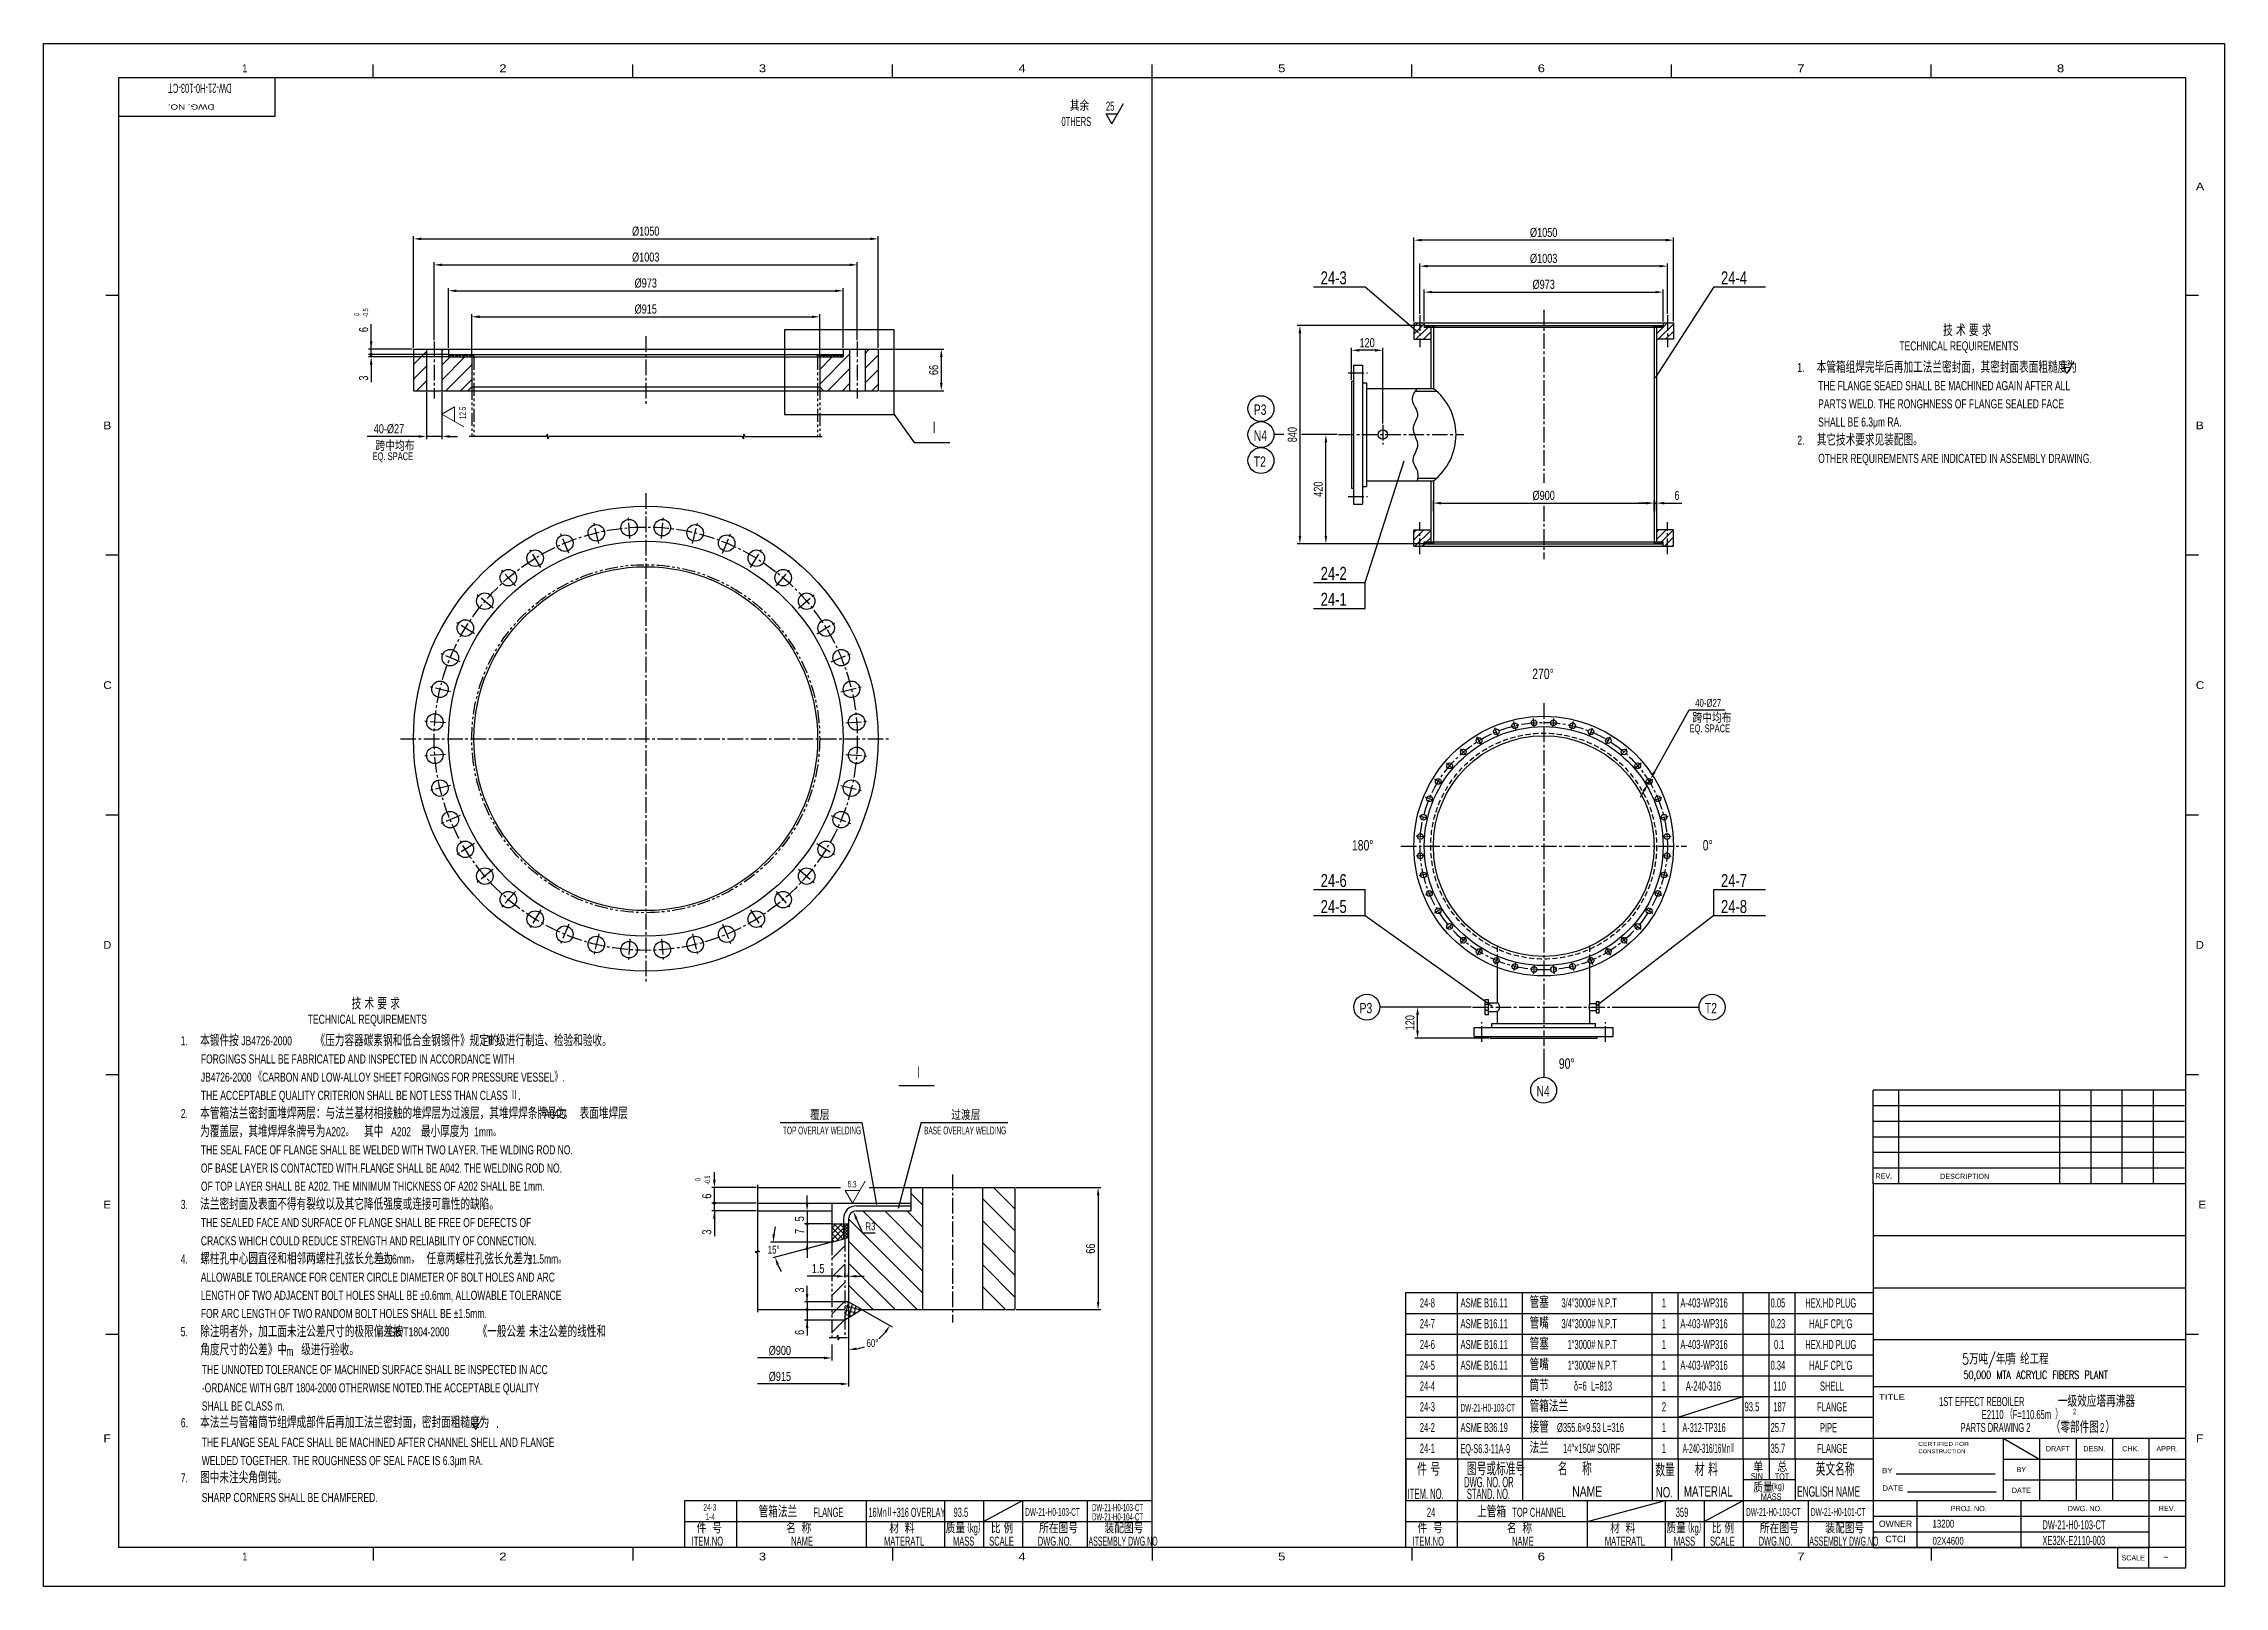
# Model space of a CAD drawing. Extents: x 0 to 840, y 0 to 594.
import ezdxf
from ezdxf.enums import TextEntityAlignment as Align

# ---------------------------------------------------------------- set-up
doc = ezdxf.new("R2010")
doc.units = 0
doc.header["$LTSCALE"] = 8
for name, pattern in [('CENTER2', [1.125, 0.75, -0.125, 0.125, -0.125]), ('HIDDEN', [0.375, 0.25, -0.125]), ('PHANTOM2', [1.25, 0.625, -0.125, 0.125, -0.125, 0.125, -0.125])]:
    doc.linetypes.add(name, pattern=pattern)
doc.layers.get('0').update_dxf_attribs({"color": 2, "linetype": 'CONTINUOUS'})
doc.layers.get('DEFPOINTS').update_dxf_attribs({"linetype": 'CONTINUOUS'})
doc.layers.add('1', color=7, linetype='CONTINUOUS', lineweight=0)
for name, color, linetype in [('3', 3, 'CENTER2'), ('5', 2, 'CONTINUOUS'), ('BORDER', 2, 'CONTINUOUS'), ('D', 7, 'CONTINUOUS'), ('HID', 4, 'HIDDEN'), ('OT', 1, 'CONTINUOUS'), ('PHAN', 6, 'PHANTOM2'), ('TEXT', 7, 'CONTINUOUS'), ('X4600A1$0$BORDER', 7, 'CONTINUOUS')]:
    doc.layers.add(name, color=color, linetype=linetype)
doc.styles.add('HZ0', font='TXT', dxfattribs={"width": 0.75, "bigfont": 'HZTXT0'})
doc.styles.get("Standard").update_dxf_attribs({"font": 'JDECSTD', "width": 0.75, "bigfont": 'HZDX'})
doc.styles.add('X4600A1$0$STANDARD', font='AUCAD', dxfattribs={"width": 0.8})
doc.dimstyles.new('STANDARD$0', dxfattribs={"dimscale": 0, "dimtxt": 3.5, "dimasz": 3, "dimexe": 1, "dimexo": 0.5, "dimgap": 1, "dimtad": 1, "dimdsep": 46, "dimtxsty": 'Standard', "dimcen": 0, "dimclrd": 7, "dimclre": 7, "dimclrt": 7, "dimadec": 0, "dimazin": 0, "dimtfac": 0.714286, "dimtmove": 0, "dimatfit": 3, "dimfxl": 0, "dimtolj": 1, "dimarcsym": 0})
doc.dimstyles.new('STANDARD$2', dxfattribs={"dimscale": 0, "dimtxt": 3, "dimasz": 3, "dimexe": 1, "dimexo": 0.0625, "dimgap": 0.09, "dimtad": 0, "dimtih": 1, "dimtoh": 1, "dimzin": 0, "dimdsep": 46, "dimtxsty": 'Standard', "dimcen": 0.09, "dimclrt": 7, "dimazin": 0, "dimtfac": 1, "dimtofl": 0, "dimtmove": 0, "dimatfit": 3, "dimfxl": 0, "dimtolj": 1, "dimarcsym": 0})
doc.dimstyles.new('STANDARD$3', dxfattribs={"dimscale": 0, "dimtxt": 3, "dimasz": 3, "dimexe": 1, "dimexo": 0.5, "dimgap": 1, "dimtad": 1, "dimtoh": 1, "dimdsep": 46, "dimtxsty": 'Standard', "dimcen": 0, "dimclrd": 7, "dimclre": 7, "dimclrt": 7, "dimadec": 0, "dimazin": 0, "dimtfac": 0.714286, "dimtmove": 0, "dimatfit": 0, "dimfxl": 0, "dimtolj": 1, "dimarcsym": 0})
doc.dimstyles.new('STANDARD$4', dxfattribs={"dimscale": 0, "dimtxt": 3, "dimasz": 3, "dimexe": 1, "dimexo": 0.5, "dimgap": 1, "dimtad": 1, "dimtoh": 1, "dimdsep": 46, "dimtxsty": 'Standard', "dimcen": 0, "dimclrd": 7, "dimclre": 7, "dimclrt": 7, "dimadec": 0, "dimazin": 0, "dimtfac": 0.714286, "dimtofl": 0, "dimtmove": 1, "dimatfit": 0, "dimfxl": 0, "dimtolj": 1, "dimarcsym": 0})
pattern_1 = [(45, (0, 21.0223), (-0.6735192, 0.6735192), []), (135, (0, 21.0223), (-0.6735192, -0.6735192), [])]

msp = doc.modelspace()

# ---------------------------------------------------------------- texts
at = {"color": 7, "width": 0.6}
msp.add_text('DW-21-H0-103-CT', height=3.5, rotation=180, dxfattribs=at).set_placement((72.366, 578.533))
at = {"color": 7}
for s, height, width, p in [('其余', 4, 0.75, (395.274, 568.099)), ('25', 3.5, 0.6, (409.196, 568.163)), ('0THERS', 3.5, 0.6, (392.065, 562.293)), ('24-3', 5, 0.75, (491.9, 501.331)), ('24-4', 5, 0.75, (646.094, 501.331)), ('TECHNICAL REQUIREMENTS', 3.5, 0.7, (714.801, 475.866)), ('技 术 要 求', 4.5, 0.75, (731.653, 481.385)), ('1.', 3.5, 0.7, (675.506, 467.558)), ('本管箱组焊完毕后再加工法兰密封面，其密封面表面粗糙度为', 4.5, 0.75, (682.973, 467.2)), ('THE FLANGE SEAED SHALL BE MACHINED AGAIN AFTER ALL ', 3.5, 0.7, (683.541, 460.558)), ('P3', 4, 0.75, (466.129, 451.062)), ('PARTS WELD. THE RONGHNESS OF FLANGE SEALED FACE ', 3.5, 0.7, (683.541, 453.558)), ('Ⅰ', 5, 0.75, (341.18, 443.577)), ('SHALL BE 6.3μm RA.', 3.5, 0.7, (683.541, 446.558)), ('N4', 4, 0.75, (466.129, 441.062)), ('2.', 3.5, 0.7, (675.506, 439.558)), ('其它技术要求见装配图。', 4.5, 0.75, (682.973, 439.2)), ('T2', 4, 0.75, (466.129, 431.062)), ('OTHER REQUIREMENTS ARE INDICATED IN ASSEMBLY DRAWING.', 3.5, 0.7, (683.541, 432.558)), ('24-2', 5, 0.75, (491.9, 387.54)), ('24-1', 5, 0.75, (491.9, 377.54)), ('270%%D', 4, 0.75, (573.391, 349.358)), ('180%%D', 4, 0.75, (503.951, 283.357)), ('0%%D', 4, 0.75, (639.08, 283.357)), ('24-6', 5, 0.75, (491.9, 269.269)), ('24-7', 5, 0.75, (646.094, 269.269)), ('24-5', 5, 0.75, (491.9, 259.269)), ('24-8', 5, 0.75, (646.094, 259.269)), ('技 术 要 求', 4.5, 0.75, (118.615, 222.131)), ('TECHNICAL REQUIREMENTS', 3.5, 0.7, (101.763, 216.612)), ('P3', 4, 0.75, (506.874, 220.632)), ('T2', 4, 0.75, (639.874, 220.632)), ('1.', 3.5, 0.7, (52.834, 208.304)), ('本锻件按', 4.5, 0.75, (60.301, 207.946)), ('JB4726-2000', 3.5, 0.7, (76.16, 208.304)), ('《压力容器碳素钢和低合金钢锻件》规定的', 4.5, 0.75, (104.722, 207.946)), ('Ⅱ', 3.5, 0.7, (170.479, 208.304)), ('级进行制造、检验和验收。', 4.5, 0.75, (174.295, 207.946)), ('FORGINGS SHALL BE FABRICATED AND INSPECTED IN ACCORDANCE WITH', 3.5, 0.7, (60.579, 201.319)), ('90%%D', 4, 0.75, (583.646, 199.298)), ('JB4726-2000 《CARBON AND LOW-ALLOY SHEET FORGINGS FOR PRESSURE VESSEL》.', 3.5, 0.7, (60.579, 194.319)), ('Ⅰ', 5, 0.75, (335.194, 195.307)), ('本管箱法兰密封面堆焊两层：与法兰基材相接触的堆焊层为过渡层，其堆焊焊条牌号为', 4.5, 0.75, (60.301, 179.946)), ('THE ACCEPTABLE QUALITY CRITERION SHALL BE NOT LESS THAN CLASS Ⅱ.', 3.5, 0.7, (60.579, 187.319)), ('表面堆焊层', 4.5, 0.75, (206.431, 179.946)), ('N4', 4, 0.75, (575.024, 188.632)), ('2.', 3.5, 0.7, (52.834, 180.304)), ('为覆盖层，其堆焊焊条牌号为', 4.5, 0.75, (60.301, 172.946)), ('A202。', 3.5, 0.7, (108.642, 173.304)), ('其中', 4.5, 0.75, (123.428, 172.946)), ('A202', 3.5, 0.7, (133.849, 173.304)), ('最小厚度为', 4.5, 0.75, (145.317, 172.946)), ('1mm。', 3.5, 0.7, (165.831, 173.304)), ('A042；', 3.5, 0.7, (192.722, 180.304)), ('TOP OVERLAY WELDING', 3, 0.5, (284.783, 174.03)), ('覆层', 4, 0.75, (295.23, 179.528)), ('BASE OVERLAY WELDING', 3, 0.5, (339.127, 174.03)), ('过渡层', 4, 0.75, (349.575, 179.528)), ('THE SEAL FACE OF FLANGE SHALL BE WELDED WITH TWO LAYER. THE WLDING ROD NO.', 3.5, 0.7, (60.579, 166.319)), ('OF BASE LAYER IS CONTACTED WITH.FLANGE SHALL BE A042. THE WELDING ROD NO.', 3.5, 0.7, (60.579, 159.319)), ('OF TOP LAYER SHALL BE A202. THE MINIMUM THICKNESS OF A202 SHALL BE 1mm.', 3.5, 0.7, (60.579, 152.319)), ('3.', 3.5, 0.7, (52.834, 145.304)), ('法兰密封面及表面不得有裂纹以及其它降低强度或连接可靠性的缺陷。', 4.5, 0.75, (60.301, 144.946)), ('THE SEALED FACE AND SURFACE OF FLANGE SHALL BE FREE OF DEFECTS OF', 3.5, 0.7, (60.579, 138.319)), ('CRACKS WHICH COULD REDUCE STRENGTH AND RELIABILITY OF CONNECTION.', 3.5, 0.7, (60.579, 131.319)), ('4.', 3.5, 0.7, (52.834, 124.304)), ('螺柱孔中心圆直径和相邻两螺柱孔弦长允差为', 4.5, 0.75, (60.301, 123.946)), ('%%p0.6mm，', 3.5, 0.7, (129.679, 124.304)), ('任意两螺柱孔弦长允差为', 4.5, 0.75, (147.486, 123.946)), ('%%p1.5mm。', 3.5, 0.7, (186.405, 124.304)), ('ALLOWABLE TOLERANCE FOR CENTER CIRCLE DIAMETER OF BOLT HOLES AND ARC ', 3.5, 0.7, (60.579, 117.319)), ('LENGTH OF TWO ADJACENT BOLT HOLES SHALL BE %%P0.6mm, ALLOWABLE TOLERANCE ', 3.5, 0.7, (60.579, 110.319)), ('24-8', 3.5, 0.6, (530.099, 107.399)), ('ASME B16.11', 3.5, 0.6, (545.789, 107.399)), ('管塞', 4.5, 0.75, (572.372, 107.187)), ('3/4″3000# N.P.T', 3.5, 0.6, (584.636, 107.399)), ('1', 3.5, 0.6, (623.339, 107.399)), ('A-403-WP316', 3.5, 0.6, (630.455, 107.399)), ('0.05', 3.5, 0.6, (665.203, 107.399)), ('HEX.HD PLUG', 3.5, 0.6, (678.545, 107.356)), ('除注明者外，加工面未注公差尺寸的极限偏差按', 4.5, 0.75, (60.329, 95.907)), ('FOR ARC LENGTH OF TWO RANDOM BOLT HOLES SHALL BE %%P1.5mm.', 3.5, 0.7, (60.579, 103.319)), ('《一般公差 未注公差的线性和', 4.5, 0.75, (167.142, 95.907)), ('24-7', 3.5, 0.6, (530.099, 99.399)), ('ASME B16.11', 3.5, 0.6, (545.789, 99.399)), ('管嘴', 4.5, 0.75, (572.372, 99.187)), ('3/4″3000# N.P.T', 3.5, 0.6, (584.636, 99.399)), ('1', 3.5, 0.6, (623.339, 99.399)), ('A-403-WP316', 3.5, 0.6, (630.455, 99.399)), ('0.23', 3.5, 0.6, (665.203, 99.399)), ("HALF CPL'G", 3.5, 0.6, (680.066, 99.356)), ('5.', 3.5, 0.7, (52.834, 96.304)), ('角度尺寸的公差》中', 4.5, 0.75, (60.329, 88.907)), ('级进行验收。', 4.5, 0.75, (99.201, 88.907)), ('GB/T1804-2000', 3.5, 0.7, (132.971, 96.265)), ('24-6', 3.5, 0.6, (530.099, 91.399)), ('ASME B16.11', 3.5, 0.6, (545.789, 91.399)), ('管塞', 4.5, 0.75, (572.372, 91.187)), ('1″3000# N.P.T', 3.5, 0.6, (587.025, 91.399)), ('1', 3.5, 0.6, (623.339, 91.399)), ('A-403-WP316', 3.5, 0.6, (630.455, 91.399)), ('0.1', 3.5, 0.6, (666.512, 91.399)), ('HEX.HD PLUG', 3.5, 0.6, (678.545, 91.356)), ('THE UNNOTED TOLERANCE OF MACHINED SURFACE SHALL BE INSPECTED IN ACC', 3.5, 0.7, (60.939, 81.705)), ('m', 3.5, 0.7, (93.494, 88.705)), ('24-5', 3.5, 0.6, (530.099, 83.399)), ('ASME B16.11', 3.5, 0.6, (545.789, 83.399)), ('管嘴', 4.5, 0.75, (572.372, 83.187)), ('管嘴', 4.5, 0.75, (572.372, 83.187)), ('1″3000# N.P.T', 3.5, 0.6, (587.025, 83.399)), ('1', 3.5, 0.6, (623.339, 83.399)), ('A-403-WP316', 3.5, 0.6, (630.455, 83.399)), ('0.34', 3.5, 0.6, (665.203, 83.399)), ("HALF CPL'G", 3.5, 0.6, (680.066, 83.356)), ('-ORDANCE WITH GB/T 1804-2000 OTHERWISE NOTED.THE ACCEPTABLE QUALITY', 3.5, 0.7, (60.939, 74.705)), ('24-4', 3.5, 0.6, (530.099, 75.399)), ('筒节', 4.5, 0.75, (572.372, 75.187)), ('δ=6  L=813', 3.5, 0.6, (589.46, 75.399)), ('1', 3.5, 0.6, (623.339, 75.399)), ('A-240-316', 3.5, 0.6, (632.557, 75.399)), ('110', 3.5, 0.6, (666.272, 75.399)), ('SHELL', 3.5, 0.6, (684.218, 75.356)), ('SHALL BE CLASS m.', 3.5, 0.7, (60.939, 67.705)), ('24-3', 3.5, 0.6, (530.099, 67.399)), ('DW-21-H0-103-CT', 3, 0.5, (545.745, 67.274)), ('管箱法兰', 4.5, 0.75, (572.372, 67.187)), ('2', 3.5, 0.6, (623.339, 67.399)), ('93.5', 3.5, 0.6, (655.203, 67.399)), ('187', 3.5, 0.6, (666.272, 67.399)), ('FLANGE', 3.5, 0.6, (683.129, 67.356)), ('1ST EFFECT REBOILER', 3.5, 0.6, (730.093, 69.418)), ('E2110 （F=110.65m  ）', 3.5, 0.6, (746.566, 64.418)), ('一级效应塔再沸器', 4.5, 0.75, (775.878, 69.089)), ('2', 2.2, 0.6, (781.689, 66.217)), ('6.', 3.5, 0.7, (52.862, 61.265)), ('本法兰与管箱筒节组焊成部件后再加工法兰密封面，密封面粗糙度为  .', 4.5, 0.75, (60.3, 60.915)), ('24-2', 3.5, 0.6, (530.099, 59.399)), ('ASME B36.19', 3.5, 0.6, (545.789, 59.399)), ('接管', 4.5, 0.75, (572.372, 59.187)), ('%%C355.6×9.53 L=316', 3.5, 0.6, (582.932, 59.399)), ('1', 3.5, 0.6, (623.339, 59.399)), ('A-312-TP316', 3.5, 0.55, (631.256, 59.399)), ('25.7', 3.5, 0.6, (665.203, 59.399)), ('PIPE', 3.5, 0.6, (684.218, 59.356)), ('PARTS DRAWING 2', 3.5, 0.6, (738.389, 59.418)), ('（零部件图  ）', 4.5, 0.75, (773.111, 59.089)), ('2', 3.5, 0.6, (792.107, 59.418)), ('THE FLANGE SEAL FACE SHALL BE MACHINED AFTER CHANNEL SHELL AND FLANGE ', 3.5, 0.7, (60.913, 53.696)), ('24-1', 3.5, 0.6, (530.099, 51.399)), ('EQ-S6.3-11A-9', 3.5, 0.5, (545.745, 51.274)), ('法兰', 4.5, 0.75, (572.372, 51.187)), ('14″×150# SO/RF', 3.5, 0.6, (585.27, 51.399)), ('1', 3.5, 0.6, (623.339, 51.399)), ('A-240-316/16MnⅡ', 3.5, 0.42, (631.347, 51.399)), ('35.7', 3.5, 0.6, (665.203, 51.399)), ('FLANGE', 3.5, 0.6, (683.129, 51.356)), ('7.', 3.5, 0.7, (52.832, 40.035)), ('图中未注尖角倒钝。', 4.5, 0.75, (60.3, 39.677)), ('WELDED TOGETHER. THE ROUGHNESS OF SEAL FACE IS 6.3μm RA.', 3.5, 0.7, (60.913, 46.672)), ('SHARP CORNERS SHALL BE CHAMFERED.', 3.5, 0.7, (60.913, 32.459)), ('24-3', 2.5, 0.6, (254.112, 29.167)), ('1-4', 2.5, 0.6, (254.972, 25.588)), ('管箱法兰', 4.5, 0.75, (275.423, 26.551)), ('FLANGE', 3.5, 0.6, (296.51, 26.764)), ('16MnⅡ+316 OVERLAY', 3.5, 0.48, (317.732, 26.764)), ('93.5', 3.5, 0.6, (350.487, 26.764)), ('DW-21-H0-103-CT', 3, 0.5, (378.092, 27.156)), ('DW-21-H0-103-CT', 2.8, 0.5, (403.848, 28.954)), ('DW-21-H0-104-CT', 2.8, 0.5, (403.848, 25.362)), ('24', 3.5, 0.6, (532.818, 26.764)), ('上管箱', 4.5, 0.75, (552.162, 26.551)), ('TOP CHANNEL', 3.5, 0.6, (565.709, 26.764)), ('359', 3.5, 0.6, (628.668, 26.764)), ('DW-21-H0-103-CT', 3, 0.5, (655.745, 27.156)), ('DW-21-H0-101-CT', 3, 0.5, (680.745, 27.156)), ('DW-21-H0-103-CT', 3.5, 0.6, (769.902, 21.951)), ('ITEM.NO', 3.5, 0.6, (249.658, 15.659)), ('件  号', 4, 0.75, (251.524, 20.403)), ('名  称', 4, 0.75, (285.974, 20.403)), ('NAME', 3.5, 0.6, (287.957, 15.659)), ('MATERATL', 3.5, 0.6, (323.716, 15.659)), ('材  料', 4, 0.75, (325.736, 20.403)), ('质量', 4, 0.75, (347.433, 20.403)), ('MASS', 3.5, 0.6, (350.291, 15.659)), ('（kg）', 3.5, 0.6, (354.078, 20.664)), ('SCALE', 3.5, 0.6, (364.224, 15.659)), ('比 例', 4, 0.75, (364.869, 20.403)), ('DWG.NO.', 3.5, 0.6, (382.935, 15.659)), ('所在图号', 4, 0.75, (383.425, 20.403)), ('ASSEMBLY DWG.NO', 3.5, 0.46, (402.476, 15.659)), ('装配图号', 4, 0.75, (408.625, 20.403)), ('ITEM.NO', 3.5, 0.6, (527.311, 15.659)), ('件  号', 4, 0.75, (529.177, 20.403)), ('名  称', 4, 0.75, (563.627, 20.403)), ('NAME', 3.5, 0.6, (565.61, 15.659)), ('MATERATL', 3.5, 0.6, (601.369, 15.659)), ('材  料', 4, 0.75, (603.389, 20.403)), ('质量', 4, 0.75, (625.086, 20.403)), ('MASS', 3.5, 0.6, (627.944, 15.659)), ('（kg）', 3.5, 0.6, (631.731, 20.664)), ('SCALE', 3.5, 0.6, (641.878, 15.659)), ('比 例', 4, 0.75, (642.522, 20.403)), ('DWG.NO.', 3.5, 0.6, (660.588, 15.659)), ('所在图号', 4, 0.75, (661.079, 20.403)), ('ASSEMBLY DWG.NO', 3.5, 0.46, (680.13, 15.659)), ('装配图号', 4, 0.75, (686.279, 20.403)), ('XE32K-E2110-003', 3.5, 0.6, (769.902, 15.951))]:
    msp.add_text(s, height=height, dxfattribs=dict(at, width=width)).set_placement(p)
at = {"color": 7, "width": 0.6}
for s, height, p in [('0', 2, (120.556, 489.724)), ('-0.5', 2, (124.011, 490.352)), ('12.5', 2.5, (161.425, 451.799)), ('0', 2, (252.044, 156.616)), ('-0.5', 2, (255.66, 156.433))]:
    msp.add_text(s, height=height, rotation=90, dxfattribs=at).set_placement(p, align=Align.MIDDLE)
for height, p in [(2, (779.055, 471.024)), (2.5, (311.389, 154.862)), (2, (166.137, 64.381))]:
    msp.add_text('6.3', height=height, dxfattribs=at).set_placement(p, align=Align.MIDDLE)
at = {"color": 7, "width": 0.75}
for p in [(127.862, 439.198), (635.139, 334.418)]:
    msp.add_text('跨中均布', height=4, dxfattribs=at).set_placement(p, align=Align.MIDDLE_LEFT)
at = {"layer": 'BORDER', "color": 3, "ltscale": 100, "style": 'HZ0'}
for s, width, p in [('5万吨/年  纶工程', 0.75, (738.926, 85.436)), ('月 ', 0.45, (755.358, 85.317)), ('青 ', 0.55, (756.648, 85.536))]:
    msp.add_text(s, height=4.2439, dxfattribs=dict(at, width=width)).set_placement(p)
at = {"layer": 'BORDER', "color": 2, "linetype": 'Continuous', "style": 'HZ0', "width": 0.75}
msp.add_text('50,000 MTA ACRYLIC FIBERS PLANT', height=3.00428, dxfattribs=at).set_placement((767.35, 80.994), align=Align.MIDDLE)
at = {"layer": 'D'}
for s, height, width, p in [('件 号 ', 5, 0.75, (529.069, 42.564)), ('DWG. NO. OR', 4, 0.5, (547.179, 38.14)), ('图号或标准号', 5, 0.65, (548.238, 42.739)), ('名    称 ', 5, 0.75, (583.251, 42.707)), ('数量 ', 5, 0.75, (620.81, 42.291)), ('材 料 ', 5, 0.75, (636.026, 42.501)), ('SIN.', 2.5, 0.7, (657.604, 41.141)), ('单', 4, 0.75, (658.55, 43.99)), ('TOT.', 2.5, 0.7, (666.791, 41.034)), ('总', 4, 0.75, (667.849, 44.08)), ('英文名称', 5, 0.75, (682.575, 42.558)), ('ITEM. NO.', 4, 0.55, (525.411, 33.642)), ('STAND. NO.', 4, 0.5, (548.213, 33.625)), ('NAME', 4, 0.75, (588.776, 34.515)), ('NO.', 4, 0.7, (620.958, 34.252)), ('MATERIAL', 4, 0.7, (631.82, 34.572)), ('质量 ', 4, 0.75, (658.54, 36.079)), ('MASS', 2.5, 0.7, (661.464, 33.294)), ('(kg)', 2.5, 0.75, (665.603, 37.357)), ('ENGLISH NAME', 4, 0.6, (675.409, 34.518))]:
    msp.add_text(s, height=height, dxfattribs=dict(at, width=width)).set_placement(p)
at = {"layer": 'OT', "color": 2, "width": 0.75}
for s, p in [('13200', (727.583, 22.619)), ('02X4600', (727.583, 16.049)), ('~', (816.477, 9.765))]:
    msp.add_text(s, height=3, dxfattribs=at).set_placement(p)
at = {"layer": 'TEXT', "color": 7, "width": 0.75}
for s, p in [('6', (124.991, 482.931)), ('3', (124.991, 464.237)), ('6', (257.196, 149.272)), ('3', (257.196, 135.425)), ('5', (292.916, 140.558)), ('7', (292.916, 135.686)), ('3', (292.916, 113.094)), ('6', (292.916, 96.819))]:
    msp.add_text(s, height=3.5, rotation=90, dxfattribs=at).set_placement(p)
at = {"layer": 'TEXT', "color": 7, "width": 0.7}
for p in [(134.934, 434.736), (642.21, 329.956)]:
    msp.add_text('EQ. SPACE ', height=3, dxfattribs=at).set_placement(p, align=Align.MIDDLE)
at = {"layer": 'TEXT', "color": 7, "width": 0.75}
for s, p in [('%%C900', (279.303, 89.097)), ('%%C915', (279.303, 79.097))]:
    msp.add_text(s, height=3.5, dxfattribs=at).set_placement(p)
at = {"layer": 'X4600A1$0$BORDER', "color": 3, "style": 'X4600A1$0$STANDARD', "oblique": 0.000019}
for s, width, p, p2 in [('1', 1.194118, (76.5, 583), (78.465, 583)), ('2', 1.16, (175.5, 583), (178.306, 583)), ('3', 1.16, (275.5, 583), (278.306, 583)), ('4', 1.16, (375.5, 583), (378.306, 583)), ('5', 1.16, (475.5, 583), (478.306, 583)), ('6', 1.16, (575.5, 583), (578.306, 583)), ('7', 1.16, (675.5, 583), (678.306, 583)), ('8', 1.16, (775.5, 583), (778.306, 583)), ('A', 1.235185, (829, 537.5), (832.227, 537.5)), ('B', 1.226923, (23, 445.5), (26.087, 445.5)), ('B', 1.226923, (829, 445.5), (832.087, 445.5)), ('C', 1.235185, (23, 345.5), (26.227, 345.5)), ('C', 1.235185, (829, 345.5), (832.227, 345.5)), ('D', 1.226923, (23, 245.5), (26.087, 245.5)), ('D', 1.226923, (829, 245.5), (832.087, 245.5)), ('E', 1.218, (23, 145.5), (25.947, 145.5)), ('E', 1.218, (830, 145.5), (832.947, 145.5)), ('F', 1.218, (23, 55.5), (25.947, 55.5)), ('F', 1.218, (829, 55.5), (831.947, 55.5)), ('1', 1.194118, (76.5, 10), (78.465, 10)), ('2', 1.16, (175.5, 10), (178.306, 10)), ('3', 1.16, (275.5, 10), (278.306, 10)), ('4', 1.16, (375.5, 10), (378.306, 10)), ('5', 1.16, (475.5, 10), (478.306, 10)), ('6', 1.16, (575.5, 10), (578.306, 10)), ('7', 1.16, (675.5, 10), (678.306, 10))]:
    msp.add_text(s, height=3, dxfattribs=dict(at, width=width)).set_placement(p, p2, align=Align.FIT)
at = {"layer": 'X4600A1$0$BORDER', "color": 2, "style": 'X4600A1$0$STANDARD', "oblique": 0.000019, "width": 1.179661}
msp.add_text('DWG. NO.', height=2, rotation=180, dxfattribs=at).set_placement((65.8, 570.6), (47.839, 570.6), align=Align.FIT)
at = {"layer": 'X4600A1$0$BORDER', "color": 2, "style": 'X4600A1$0$STANDARD', "oblique": 0.000019}
for s, height, p in [('REV.', 2.0058, (705.573, 158)), ('DESCRIPTION', 2.00578, (730.492, 157.875))]:
    msp.add_text(s, height=height, dxfattribs=at).set_placement(p, align=Align.MIDDLE_LEFT)
for s, height, width, p, p2 in [('TITLE', 2.0058, 1.040268, (706.96, 71.885), (716.989, 71.885)), ('CERTIFIED FOR', 1.50434, 1.012563, (722.064, 54.092), (741.621, 54.092)), ('CONSTRUCTION', 1.50434, 1.016393, (722.165, 51.284), (740.217, 51.284)), ('BY', 2.0058, 1.087719, (708.163, 43.561), (712.175, 43.561)), ('DATE', 2.0058, 1.050847, (708.264, 36.842), (716.287, 36.842))]:
    msp.add_text(s, height=height, dxfattribs=dict(at, width=width)).set_placement(p, p2, align=Align.FIT)
for s, p in [('DRAFT', (775.858, 53)), ('DESN.', (789.899, 53)), ('CHK.', (803.939, 53)), ('APPR.', (817.98, 53)), ('BY', (761.818, 45)), ('DATE', (761.818, 37)), ('PROJ. NO.', (741.532, 29.97)), ('DWG. NO.', (786.275, 29.97))]:
    msp.add_text(s, height=2.0058, dxfattribs=at).set_placement(p, align=Align.MIDDLE_CENTER)
at = {"layer": 'X4600A1$0$BORDER', "color": 2, "linetype": 'Continuous', "style": 'X4600A1$0$STANDARD'}
for s, p in [('OWNER', (713.33, 24.08)), ('CTCI', (713.33, 18.224))]:
    msp.add_text(s, height=2.5036, dxfattribs=at).set_placement(p, align=Align.MIDDLE)
at = {"layer": 'X4600A1$0$BORDER', "color": 2, "style": 'X4600A1$0$STANDARD', "oblique": 0.000019}
msp.add_text('REV.', height=2.0058, dxfattribs=at).set_placement((817.98, 30), align=Align.MIDDLE)
at = {"layer": 'X4600A1$0$BORDER', "color": 2, "style": 'X4600A1$0$STANDARD', "oblique": 0.000019, "width": 0.9}
msp.add_text('SCALE', height=2.0058, dxfattribs=at).set_placement((800.38, 10.988), align=Align.MIDDLE_LEFT)

# ---------------------------------------------------------------- blocks, each defined once
blk = doc.blocks.new('*D16')
at = {"layer": 'DEFPOINTS', "color": 0}
for p in [(281.12, 130.58), (303.59, 132.54), (303.59, 132.54), (309.33, 132.54), (310.09, 134.28)]:
    blk.add_point(p, dxfattribs=at)
at = {"layer": 'TEXT', "color": 0}
for p, q in [((303.53, 132.54), (280.04, 132.54)), ((303.53, 132.53), (280.84, 126.45))]:
    blk.add_line(p, q, dxfattribs=at)
for start, end in [(164.74478, 172.37239), (202.62761, 210.25522)]:
    blk.add_arc((303.59, 132.54), 22.55, start, end, dxfattribs=at)
for points in [[(281.74, 135.5), (280.74, 135.57), (281.04, 132.54)], [(282.3, 123.7), (283.25, 124.03), (281.81, 126.71)]]:
    blk.add_solid(points, dxfattribs=at)
at = {"layer": 'TEXT', "color": 7, "insert": (281.23, 129.6), "char_height": 3, "attachment_point": 5}
blk.add_mtext('\\A1;15%%D', dxfattribs=at)
blk = doc.blocks.new('*D26')
at = {"layer": 'DEFPOINTS', "color": 0}
for p in [(311.87, 144.28), (313.09, 141.54)]:
    blk.add_point(p, dxfattribs=at)
at = {"layer": 'TEXT', "color": 7, "lineweight": -2}
for p, q in [((315.59, 135.94), (313.09, 141.54)), ((320.36, 135.94), (315.59, 135.94))]:
    blk.add_line(p, q, dxfattribs=at)
at = {"layer": 'TEXT', "color": 7}
blk.add_solid([(313.55, 141.75), (312.63, 141.34), (311.87, 144.28)], dxfattribs=at)
at = {"layer": 'TEXT', "color": 7, "insert": (318.48, 138.58), "char_height": 3, "attachment_point": 5}
blk.add_mtext('\\A1;R3', dxfattribs=at)
blk = doc.blocks.new('*D17')
at = {"layer": 'DEFPOINTS', "color": 0}
for p in [(310.09, 144.54), (310.09, 109.54), (310.09, 109.54), (315.29, 106.54), (316.36, 92.31)]:
    blk.add_point(p, dxfattribs=at)
at = {"layer": 'TEXT', "color": 0}
for p, q in [((310.09, 109.48), (310.09, 90.2)), ((315.34, 106.51), (326.84, 99.87))]:
    blk.add_line(p, q, dxfattribs=at)
for start, end in [(309.21264, 320.61578), (279.38422, 289.4858)]:
    blk.add_arc((310.09, 109.54), 18.34, start, end, dxfattribs=at)
for points in [[(323.85, 98.19), (324.67, 97.62), (325.97, 100.37)], [(313.12, 90.95), (313.04, 91.95), (310.09, 91.2)]]:
    blk.add_solid(points, dxfattribs=at)
at = {"layer": 'TEXT', "color": 7, "insert": (319.26, 93.66), "char_height": 3, "attachment_point": 5}
blk.add_mtext('\\A1;60°', dxfattribs=at)
blk = doc.blocks.new('*D18')
at = {"layer": 'DEFPOINTS', "color": 0}
for p in [(308.59, 119.4), (308.59, 119.02), (310.09, 119.02)]:
    blk.add_point(p, dxfattribs=at)
at = {"layer": 'TEXT', "color": 7, "lineweight": -2}
for p, q in [((305.59, 119.4), (294.07, 119.4)), ((308.59, 119.52), (308.59, 120.4)), ((310.09, 119.4), (308.59, 119.4)), ((310.09, 119.52), (310.09, 120.4)), ((313.09, 119.4), (316.09, 119.4))]:
    blk.add_line(p, q, dxfattribs=at)
at = {"layer": 'TEXT', "color": 7}
for points in [[(305.59, 119.9), (305.59, 118.9), (308.59, 119.4)], [(313.09, 119.9), (313.09, 118.9), (310.09, 119.4)]]:
    blk.add_solid(points, dxfattribs=at)
at = {"layer": 'TEXT', "color": 7, "insert": (298.33, 122.32), "char_height": 3.5, "attachment_point": 5}
blk.add_mtext('\\A1;1.5', dxfattribs=at)
blk = doc.blocks.new('*D19')
at = {"layer": 'DEFPOINTS', "color": 0}
for p in [(374.09, 153.54), (374.09, 106.54), (406.18, 106.54)]:
    blk.add_point(p, dxfattribs=at)
at = {"layer": 'TEXT', "color": 7, "lineweight": -2}
for p, q in [((374.59, 153.54), (407.18, 153.54)), ((406.18, 150.54), (406.18, 109.54)), ((374.59, 106.54), (407.18, 106.54))]:
    blk.add_line(p, q, dxfattribs=at)
at = {"layer": 'TEXT', "color": 7}
for points in [[(405.68, 150.54), (406.68, 150.54), (406.18, 153.54)], [(405.68, 109.54), (406.68, 109.54), (406.18, 106.54)]]:
    blk.add_solid(points, dxfattribs=at)
at = {"layer": 'TEXT', "color": 7, "insert": (403.26, 130.04), "char_height": 3.5, "attachment_point": 5, "rotation": 90}
blk.add_mtext('\\A1;66', dxfattribs=at)
blk = doc.blocks.new('*D20')
at = {"layer": 'DEFPOINTS', "color": 0}
for p in [(147.43, 460.35), (153.43, 460.35), (147.43, 442.75)]:
    blk.add_point(p, dxfattribs=at)
at = {"layer": 'TEXT', "color": 7, "lineweight": -2}
for p, q in [((147.43, 459.85), (147.43, 441.75)), ((153.43, 459.85), (153.43, 441.75)), ((144.43, 442.75), (124.61, 442.75)), ((153.43, 442.75), (147.43, 442.75)), ((156.43, 442.75), (159.43, 442.75))]:
    blk.add_line(p, q, dxfattribs=at)
at = {"layer": 'TEXT', "color": 7}
for points in [[(144.43, 443.25), (144.43, 442.25), (147.43, 442.75)], [(156.43, 443.25), (156.43, 442.25), (153.43, 442.75)]]:
    blk.add_solid(points, dxfattribs=at)
at = {"layer": 'TEXT', "color": 7, "insert": (133.02, 445.67), "char_height": 3.5, "attachment_point": 5}
blk.add_mtext('\\A1;40-%%C27', dxfattribs=at)
blk = doc.blocks.new('*D21')
at = {"layer": 'DEFPOINTS', "color": 0}
for p in [(321.43, 518.83), (142.43, 476.35), (321.43, 476.35)]:
    blk.add_point(p, dxfattribs=at)
at = {"layer": 'TEXT', "color": 7, "lineweight": -2}
for p, q in [((142.43, 476.85), (142.43, 519.83)), ((145.43, 518.83), (318.43, 518.83)), ((321.43, 476.85), (321.43, 519.83))]:
    blk.add_line(p, q, dxfattribs=at)
at = {"layer": 'TEXT', "color": 7}
for points in [[(145.43, 519.33), (145.43, 518.33), (142.43, 518.83)], [(318.43, 519.33), (318.43, 518.33), (321.43, 518.83)]]:
    blk.add_solid(points, dxfattribs=at)
at = {"layer": 'TEXT', "color": 7, "insert": (231.93, 521.75), "char_height": 3.5, "attachment_point": 5}
blk.add_mtext('\\A1;%%c1050', dxfattribs=at)
blk = doc.blocks.new('*D22')
at = {"layer": 'DEFPOINTS', "color": 0}
for p in [(313.43, 508.83), (150.43, 479.35), (313.43, 479.35)]:
    blk.add_point(p, dxfattribs=at)
at = {"layer": 'TEXT', "color": 7, "lineweight": -2}
for p, q in [((150.43, 479.85), (150.43, 509.83)), ((153.43, 508.83), (310.43, 508.83)), ((313.43, 479.85), (313.43, 509.83))]:
    blk.add_line(p, q, dxfattribs=at)
at = {"layer": 'TEXT', "color": 7}
for points in [[(153.43, 509.33), (153.43, 508.33), (150.43, 508.83)], [(310.43, 509.33), (310.43, 508.33), (313.43, 508.83)]]:
    blk.add_solid(points, dxfattribs=at)
at = {"layer": 'TEXT', "color": 7, "insert": (231.93, 511.75), "char_height": 3.5, "attachment_point": 5}
blk.add_mtext('\\A1;%%c1003', dxfattribs=at)
blk = doc.blocks.new('*D23')
at = {"layer": 'DEFPOINTS', "color": 0}
for p in [(307.93, 498.83), (155.93, 476.35), (307.93, 476.35)]:
    blk.add_point(p, dxfattribs=at)
at = {"layer": 'TEXT', "color": 7, "lineweight": -2}
for p, q in [((155.93, 476.85), (155.93, 499.83)), ((158.93, 498.83), (304.93, 498.83)), ((307.93, 476.85), (307.93, 499.83))]:
    blk.add_line(p, q, dxfattribs=at)
at = {"layer": 'TEXT', "color": 7}
for points in [[(158.93, 499.33), (158.93, 498.33), (155.93, 498.83)], [(304.93, 499.33), (304.93, 498.33), (307.93, 498.83)]]:
    blk.add_solid(points, dxfattribs=at)
at = {"layer": 'TEXT', "color": 7, "insert": (231.93, 501.75), "char_height": 3.5, "attachment_point": 5}
blk.add_mtext('\\A1;%%c973', dxfattribs=at)
blk = doc.blocks.new('*D24')
at = {"layer": 'DEFPOINTS', "color": 0}
for p in [(298.93, 488.83), (164.93, 473.35), (298.93, 473.35)]:
    blk.add_point(p, dxfattribs=at)
at = {"layer": 'TEXT', "color": 7, "lineweight": -2}
for p, q in [((164.93, 473.85), (164.93, 489.83)), ((167.93, 488.83), (295.93, 488.83)), ((298.93, 473.85), (298.93, 489.83))]:
    blk.add_line(p, q, dxfattribs=at)
at = {"layer": 'TEXT', "color": 7}
for points in [[(167.93, 489.33), (167.93, 488.33), (164.93, 488.83)], [(295.93, 489.33), (295.93, 488.33), (298.93, 488.83)]]:
    blk.add_solid(points, dxfattribs=at)
at = {"layer": 'TEXT', "color": 7, "insert": (231.93, 491.75), "char_height": 3.5, "attachment_point": 5}
blk.add_mtext('\\A1;%%c915', dxfattribs=at)
blk = doc.blocks.new('*D25')
at = {"layer": 'DEFPOINTS', "color": 0}
for p in [(321.43, 476.35), (321.43, 460.35), (345.77, 460.35)]:
    blk.add_point(p, dxfattribs=at)
at = {"layer": 'TEXT', "color": 7, "lineweight": -2}
for p, q in [((321.93, 476.35), (346.77, 476.35)), ((345.77, 473.35), (345.77, 463.35)), ((321.93, 460.35), (346.77, 460.35))]:
    blk.add_line(p, q, dxfattribs=at)
at = {"layer": 'TEXT', "color": 7}
for points in [[(345.27, 473.35), (346.27, 473.35), (345.77, 476.35)], [(345.27, 463.35), (346.27, 463.35), (345.77, 460.35)]]:
    blk.add_solid(points, dxfattribs=at)
at = {"layer": 'TEXT', "color": 7, "insert": (342.85, 468.35), "char_height": 3.5, "attachment_point": 5, "rotation": 90}
blk.add_mtext('\\A1;66', dxfattribs=at)
blk = doc.blocks.new('*D31')
at = {"layer": 'DEFPOINTS', "color": 0}
for p in [(620.3, 413.48), (621.3, 417.08), (621.3, 413.48)]:
    blk.add_point(p, dxfattribs=at)
at = {"layer": 'TEXT', "color": 7, "lineweight": -2}
for p, q in [((617.3, 417.08), (614.3, 417.08)), ((620.3, 413.98), (620.3, 418.08)), ((620.3, 417.08), (621.3, 417.08)), ((621.3, 413.98), (621.3, 418.08)), ((624.3, 417.08), (631, 417.08))]:
    blk.add_line(p, q, dxfattribs=at)
at = {"layer": 'TEXT', "color": 7}
for points in [[(617.3, 417.58), (617.3, 416.58), (620.3, 417.08)], [(624.3, 417.58), (624.3, 416.58), (621.3, 417.08)]]:
    blk.add_solid(points, dxfattribs=at)
at = {"layer": 'TEXT', "color": 7, "insert": (629.15, 420), "char_height": 3.5, "attachment_point": 5}
blk.add_mtext('\\A1;6', dxfattribs=at)
blk = doc.blocks.new('*D30')
at = {"layer": 'DEFPOINTS', "color": 0}
for p in [(535.3, 413.48), (620.3, 417.08), (620.3, 413.48)]:
    blk.add_point(p, dxfattribs=at)
at = {"layer": 'TEXT', "color": 7, "lineweight": -2}
for p, q in [((535.3, 413.98), (535.3, 418.08)), ((538.3, 417.08), (617.3, 417.08)), ((620.3, 413.98), (620.3, 418.08))]:
    blk.add_line(p, q, dxfattribs=at)
at = {"layer": 'TEXT', "color": 7}
for points in [[(538.3, 417.58), (538.3, 416.58), (535.3, 417.08)], [(617.3, 417.58), (617.3, 416.58), (620.3, 417.08)]]:
    blk.add_solid(points, dxfattribs=at)
at = {"layer": 'TEXT', "color": 7, "insert": (577.8, 420), "char_height": 3.5, "attachment_point": 5}
blk.add_mtext('\\A1;%%C900', dxfattribs=at)
blk = doc.blocks.new('*D29')
at = {"layer": 'DEFPOINTS', "color": 0}
for p in [(527.8, 518.33), (527.8, 486.45), (627.8, 486.45)]:
    blk.add_point(p, dxfattribs=at)
at = {"layer": 'TEXT', "color": 7, "lineweight": -2}
for p, q in [((527.8, 486.95), (527.8, 519.33)), ((624.8, 518.33), (530.8, 518.33)), ((627.8, 486.95), (627.8, 519.33))]:
    blk.add_line(p, q, dxfattribs=at)
at = {"layer": 'TEXT', "color": 7}
for points in [[(530.8, 518.83), (530.8, 517.83), (527.8, 518.33)], [(624.8, 518.83), (624.8, 517.83), (627.8, 518.33)]]:
    blk.add_solid(points, dxfattribs=at)
at = {"layer": 'TEXT', "color": 7, "insert": (577.8, 521.25), "char_height": 3.5, "attachment_point": 5}
blk.add_mtext('\\A1;%%C1050', dxfattribs=at)
blk = doc.blocks.new('*D28')
at = {"layer": 'DEFPOINTS', "color": 0}
for p in [(530.15, 508.33), (530.15, 489.45), (625.45, 489.45)]:
    blk.add_point(p, dxfattribs=at)
at = {"layer": 'TEXT', "color": 7, "lineweight": -2}
for p, q in [((530.15, 489.95), (530.15, 509.33)), ((622.45, 508.33), (533.15, 508.33)), ((625.45, 489.95), (625.45, 509.33))]:
    blk.add_line(p, q, dxfattribs=at)
at = {"layer": 'TEXT', "color": 7}
for points in [[(533.15, 508.83), (533.15, 507.83), (530.15, 508.33)], [(622.45, 508.83), (622.45, 507.83), (625.45, 508.33)]]:
    blk.add_solid(points, dxfattribs=at)
at = {"layer": 'TEXT', "color": 7, "insert": (577.8, 511.25), "char_height": 3.5, "attachment_point": 5}
blk.add_mtext('\\A1;%%C1003', dxfattribs=at)
blk = doc.blocks.new('*D27')
at = {"layer": 'DEFPOINTS', "color": 0}
for p in [(623.8, 498.33), (531.8, 486.45), (623.8, 486.45)]:
    blk.add_point(p, dxfattribs=at)
at = {"layer": 'TEXT', "color": 7, "lineweight": -2}
for p, q in [((531.8, 486.95), (531.8, 499.33)), ((534.8, 498.33), (620.8, 498.33)), ((623.8, 486.95), (623.8, 499.33))]:
    blk.add_line(p, q, dxfattribs=at)
at = {"layer": 'TEXT', "color": 7}
for points in [[(534.8, 498.83), (534.8, 497.83), (531.8, 498.33)], [(620.8, 498.83), (620.8, 497.83), (623.8, 498.33)]]:
    blk.add_solid(points, dxfattribs=at)
at = {"layer": 'TEXT', "color": 7, "insert": (577.8, 501.25), "char_height": 3.5, "attachment_point": 5}
blk.add_mtext('\\A1;%%C973', dxfattribs=at)
blk = doc.blocks.new('*D32')
at = {"layer": 'DEFPOINTS', "color": 0}
for p in [(531.8, 485.45), (483.91, 401.45), (532.97, 401.45)]:
    blk.add_point(p, dxfattribs=at)
at = {"layer": 'TEXT', "color": 7, "lineweight": -2}
for p, q in [((531.3, 485.45), (482.91, 485.45)), ((483.91, 482.45), (483.91, 404.45)), ((532.47, 401.45), (482.91, 401.45))]:
    blk.add_line(p, q, dxfattribs=at)
at = {"layer": 'TEXT', "color": 7}
for points in [[(483.41, 482.45), (484.41, 482.45), (483.91, 485.45)], [(483.41, 404.45), (484.41, 404.45), (483.91, 401.45)]]:
    blk.add_solid(points, dxfattribs=at)
at = {"layer": 'TEXT', "color": 7, "insert": (480.99, 443.45), "char_height": 3.5, "attachment_point": 5, "rotation": 90}
blk.add_mtext('\\A1;840', dxfattribs=at)
blk = doc.blocks.new('*D33')
at = {"layer": 'DEFPOINTS', "color": 0}
for p in [(493.91, 443.45), (498.8, 443.45), (527.8, 401.45)]:
    blk.add_point(p, dxfattribs=at)
at = {"layer": 'TEXT', "color": 7, "lineweight": -2}
for p, q in [((498.3, 443.45), (492.91, 443.45)), ((493.91, 404.45), (493.91, 440.45)), ((527.3, 401.45), (492.91, 401.45))]:
    blk.add_line(p, q, dxfattribs=at)
at = {"layer": 'TEXT', "color": 7}
for points in [[(493.41, 440.45), (494.41, 440.45), (493.91, 443.45)], [(493.41, 404.45), (494.41, 404.45), (493.91, 401.45)]]:
    blk.add_solid(points, dxfattribs=at)
at = {"layer": 'TEXT', "color": 7, "insert": (490.99, 422.45), "char_height": 3.5, "attachment_point": 5, "rotation": 90}
blk.add_mtext('\\A1;420', dxfattribs=at)
blk = doc.blocks.new('*D34')
at = {"layer": 'DEFPOINTS', "color": 0}
for p in [(503.8, 475.92), (503.8, 464.09), (515.8, 447.25)]:
    blk.add_point(p, dxfattribs=at)
at = {"layer": 'TEXT', "color": 7, "lineweight": -2}
for p, q in [((503.8, 464.59), (503.8, 476.92)), ((512.8, 475.92), (506.8, 475.92)), ((515.8, 447.75), (515.8, 476.92))]:
    blk.add_line(p, q, dxfattribs=at)
at = {"layer": 'TEXT', "color": 7}
for points in [[(506.8, 476.42), (506.8, 475.42), (503.8, 475.92)], [(512.8, 476.42), (512.8, 475.42), (515.8, 475.92)]]:
    blk.add_solid(points, dxfattribs=at)
at = {"layer": 'TEXT', "color": 7, "insert": (509.8, 478.83), "char_height": 3.5, "attachment_point": 5}
blk.add_mtext('\\A1;120', dxfattribs=at)
blk = doc.blocks.new('*D35')
at = {"layer": 'DEFPOINTS', "color": 0}
for p in [(529.22, 223.02), (550.32, 223.02), (557.16, 211.02)]:
    blk.add_point(p, dxfattribs=at)
at = {"layer": 'TEXT', "color": 7, "lineweight": -2}
for p, q in [((549.82, 223.02), (528.22, 223.02)), ((529.22, 214.02), (529.22, 220.02)), ((556.66, 211.02), (528.22, 211.02))]:
    blk.add_line(p, q, dxfattribs=at)
at = {"layer": 'TEXT', "color": 7}
for points in [[(528.72, 220.02), (529.72, 220.02), (529.22, 223.02)], [(528.72, 214.02), (529.72, 214.02), (529.22, 211.02)]]:
    blk.add_solid(points, dxfattribs=at)
at = {"layer": 'TEXT', "color": 7, "insert": (526.31, 217.02), "char_height": 3.5, "attachment_point": 5, "rotation": 90}
blk.add_mtext('\\A1;120', dxfattribs=at)
blk = doc.blocks.new('*D36')
at = {"layer": 'DEFPOINTS', "color": 0}
for p in [(618.97, 310.88), (617.9, 308.96)]:
    blk.add_point(p, dxfattribs=at)
at = {"layer": 'TEXT', "color": 7, "lineweight": -2}
for p, q in [((620.43, 313.5), (633.82, 337.47)), ((633.82, 337.47), (647.52, 337.47)), ((617.9, 308.96), (618.97, 310.88)), ((616.43, 306.34), (614.97, 303.72))]:
    blk.add_line(p, q, dxfattribs=at)
at = {"layer": 'TEXT', "color": 7}
for points in [[(619.99, 313.74), (620.87, 313.26), (618.97, 310.88)], [(616, 306.58), (616.87, 306.1), (617.9, 308.96)]]:
    blk.add_solid(points, dxfattribs=at)
at = {"layer": 'TEXT', "color": 7, "insert": (641.17, 340.11), "char_height": 3, "attachment_point": 5}
blk.add_mtext('\\A1;40-%%c27', dxfattribs=at)

# ---------------------------------------------------------------- dimensions: what is measured, and where the dimension line sits
at = {"layer": 'TEXT'}
for base, p1, p2, text, picture, middle in [((321.428, 518.83), (142.428, 476.354), (321.428, 476.354), '%%c1050', '*D21', (231.928, 521.745)), ((527.804, 518.33), (627.804, 486.453), (527.804, 486.453), '%%C1050', '*D29', (577.804, 521.245)), ((313.428, 508.83), (150.428, 479.354), (313.428, 479.354), '%%c1003', '*D22', (231.928, 511.745)), ((530.154, 508.33), (625.454, 489.453), (530.154, 489.453), '%%C1003', '*D28', (577.804, 511.245)), ((307.928, 498.83), (155.928, 476.354), (307.928, 476.354), '%%c973', '*D23', (231.928, 501.745)), ((623.804, 498.33), (531.804, 486.453), (623.804, 486.453), '%%C973', '*D27', (577.804, 501.245)), ((298.928, 488.83), (164.928, 473.354), (298.928, 473.354), '%%c915', '*D24', (231.928, 491.745)), ((503.804, 475.917), (515.804, 447.253), (503.804, 464.093), '120', '*D34', (509.804, 478.832)), ((147.428, 442.75), (153.428, 460.354), (147.428, 460.354), '40-%%C27', '*D20', (133.019, 445.665)), ((620.304, 417.083), (535.304, 413.484), (620.304, 413.484), '%%C900', '*D30', (577.804, 419.998)), ((621.304, 417.083), (620.304, 413.484), (621.304, 413.484), '6', '*D31', (629.151, 419.998))]:
    dim = msp.add_linear_dim(base=base, p1=p1, p2=p2, text=text, dimstyle='STANDARD$0', override={"dimscale": 1}, dxfattribs=at)
    dim.commit()
    dim.dimension.update_dxf_attribs({"geometry": picture, "text_midpoint": middle})
for base, p1, p2, text, picture, middle in [((483.909, 401.453), (531.804, 485.453), (532.968, 401.453), '840', '*D32', (480.993, 443.453)), ((345.765, 460.354), (321.428, 476.354), (321.428, 460.354), '66', '*D25', (342.85, 468.354)), ((493.909, 443.453), (527.804, 401.453), (498.804, 443.453), '420', '*D33', (490.993, 422.453)), ((529.221, 223.023), (557.164, 211.023), (550.324, 223.023), '120', '*D35', (526.306, 217.023)), ((406.178, 106.542), (374.089, 153.542), (374.089, 106.542), '66', '*D19', (403.262, 130.042))]:
    dim = msp.add_linear_dim(base=base, p1=p1, p2=p2, angle=90, text=text, dimstyle='STANDARD$0', override={"dimscale": 1}, dxfattribs=at)
    dim.commit()
    dim.dimension.update_dxf_attribs({"geometry": picture, "text_midpoint": middle})
dim = msp.add_diameter_dim_2p(p1=(617.896, 308.96), p2=(618.969, 310.881), text='40-%%c27', dimstyle='STANDARD$3', override={"dimscale": 1}, dxfattribs=at)
dim.commit()
dim.dimension.update_dxf_attribs({"geometry": '*D36', "text_midpoint": (641.169, 337.47), "dimtype": 163})
dim = msp.add_angular_dim_2l(base=(316.361, 92.311), line1=((310.089, 109.542), (315.285, 106.542)), line2=((310.089, 144.542), (310.089, 109.542)), dimstyle='STANDARD$2', override={"dimscale": 1, "dimdec": 0, "dimadec": 0}, dxfattribs=at)
dim.commit()
dim.dimension.update_dxf_attribs({"geometry": '*D17', "text_midpoint": (319.257, 93.661)})
dim = msp.add_radius_dim(center=(313.089, 141.542), mpoint=(311.866, 144.281), text='R3', dimstyle='STANDARD$4', override={"dimscale": 1}, dxfattribs=at)
dim.commit()
dim.dimension.update_dxf_attribs({"geometry": '*D26', "text_midpoint": (315.59, 135.939), "dimtype": 164})
dim = msp.add_angular_dim_2l(base=(281.123, 130.576), line1=((303.589, 132.542), (309.326, 132.542)), line2=((303.589, 132.542), (310.089, 134.283)), text='15%%D', dimstyle='STANDARD$2', override={"dimscale": 1, "dimdec": 0, "dimadec": 0}, dxfattribs=at)
dim.commit()
dim.dimension.update_dxf_attribs({"geometry": '*D16', "text_midpoint": (281.23, 129.598)})
dim = msp.add_linear_dim(base=(308.589, 119.404), p1=(310.089, 119.023), p2=(308.589, 119.023), dimstyle='STANDARD$0', override={"dimscale": 1}, dxfattribs=at)
dim.commit()
dim.dimension.update_dxf_attribs({"geometry": '*D18', "text_midpoint": (298.329, 122.319)})

# ---------------------------------------------------------------- hatches: boundary and pattern name
at = {"layer": 'TEXT'}
h = msp.add_hatch(dxfattribs=at)
h.set_pattern_fill('_USER', color=256, scale=2, angle=45, style=0, pattern_type=0)
h.set_pattern_definition([(45, (-3568.0257, 51.9752), (-1.4142136, 1.4142136), [])])
h.paths.add_polyline_path([(530.154, 486.453), (527.804, 486.453), (527.804, 480.153), (530.154, 480.153)])
h.paths.add_polyline_path([(534.304, 480.153), (534.304, 484.753), (531.804, 484.753), (531.804, 486.453), (530.154, 486.453), (530.154, 480.153)])
h.paths.add_polyline_path([(625.454, 480.153), (625.454, 486.453), (623.804, 486.453), (623.804, 484.753), (621.304, 484.753), (621.304, 480.153)])
h.paths.add_polyline_path([(625.454, 480.153), (627.804, 480.153), (627.804, 486.453), (625.454, 486.453)])
h = msp.add_hatch(dxfattribs=at)
h.set_pattern_fill('_USER', color=256, scale=0.5, angle=135, style=0, pattern_type=0)
h.set_pattern_definition([(135, (-3568.0257, 51.97523), (-0.35355339, -0.35355339), [])])
h.paths.add_polyline_path([(535.304, 485.453), (531.804, 485.453), (531.804, 484.753), (535.304, 484.753)])
h.paths.add_polyline_path([(623.804, 485.453), (620.304, 485.453), (620.304, 484.753), (623.804, 484.753)])
h = msp.add_hatch(dxfattribs=at)
h.set_pattern_fill('_USER', color=256, scale=4, angle=45, style=0, pattern_type=0)
h.set_pattern_definition([(45, (-2230.336, 21.0223), (-2.828427, 2.828427), [])])
h.paths.add_polyline_path([(147.428, 476.354), (142.428, 476.354), (142.428, 474.354), (147.428, 474.354)])
h.paths.add_polyline_path([(147.428, 474.354), (142.428, 474.354), (142.428, 473.354), (147.428, 473.354)])
h.paths.add_polyline_path([(147.428, 473.354), (142.428, 473.354), (142.428, 460.354), (147.428, 460.354)])
h.paths.add_polyline_path([(155.928, 476.354), (153.428, 476.354), (153.428, 474.354), (155.928, 474.354)])
h.paths.add_polyline_path([(155.928, 474.354), (153.428, 474.354), (153.428, 473.354), (155.928, 473.354)])
h.paths.add_polyline_path([(164.928, 473.354), (155.928, 473.354), (153.428, 473.354), (153.428, 460.354), (163.428, 460.354), (164.928, 461.854)])
h.paths.add_polyline_path([(310.428, 476.354), (307.928, 476.354), (307.928, 473.354), (298.928, 473.354), (298.928, 461.854), (300.428, 460.354), (310.428, 460.354)])
h.paths.add_polyline_path([(321.428, 476.354), (316.428, 476.354), (316.428, 460.354), (321.428, 460.354)])
h = msp.add_hatch(dxfattribs=at)
h.set_pattern_fill('ANSI37', color=256, scale=0.3, style=0)
h.set_pattern_definition(pattern_1)
h.paths.add_polyline_path([(165.728, 474.354), (155.928, 474.354), (155.928, 473.354), (165.728, 473.354)])
h = msp.add_hatch(dxfattribs=at)
h.set_pattern_fill('ANSI37', color=256, scale=0.3, style=0)
h.set_pattern_definition(pattern_1)
h.paths.add_polyline_path([(307.928, 474.354), (298.128, 474.354), (298.128, 473.354), (307.928, 473.354)])
h = msp.add_hatch(dxfattribs=at)
h.set_pattern_fill('_USER', color=256, scale=2, angle=45, style=0, pattern_type=0)
h.set_pattern_definition([(45, (-3568.0257, 17.9752), (-1.4142136, 1.4142136), [])])
h.paths.add_polyline_path([(530.154, 406.753), (527.804, 406.753), (527.804, 400.453), (530.154, 400.453)])
h.paths.add_polyline_path([(530.154, 406.753), (530.154, 400.453), (531.804, 400.453), (531.804, 402.153), (534.304, 402.153), (534.304, 406.753)])
h.paths.add_polyline_path([(621.304, 402.153), (623.804, 402.153), (623.804, 400.453), (625.454, 400.453), (625.454, 406.753), (621.304, 406.753)])
h.paths.add_polyline_path([(625.454, 400.453), (627.804, 400.453), (627.804, 406.753), (625.454, 406.753)])
h = msp.add_hatch(dxfattribs=at)
h.set_pattern_fill('_USER', color=256, scale=0.5, angle=135, style=0, pattern_type=0)
h.set_pattern_definition([(135, (-3568.0257, 17.97523), (-0.35355339, -0.35355339), [])])
h.paths.add_polyline_path([(535.304, 402.153), (531.804, 402.153), (531.804, 401.453), (535.304, 401.453)])
h.paths.add_polyline_path([(623.804, 402.153), (620.304, 402.153), (620.304, 401.453), (623.804, 401.453)])
h = msp.add_hatch(dxfattribs=at)
h.set_pattern_fill('_USER', color=256, scale=6, angle=135, style=0, pattern_type=0)
h.set_pattern_definition([(135, (7.604, -22.754), (-4.24264, -4.24264), [])])
h.paths.add_polyline_path([(338.589, 153.542), (334.089, 153.542), (334.089, 144.542), (313.089, 144.542, 0.4142136), (310.089, 141.542), (310.089, 109.542), (315.285, 106.542), (338.589, 106.542)])
h.paths.add_polyline_path([(361.589, 106.542), (374.089, 106.542), (374.089, 153.542), (361.589, 153.542)])
h.paths.add_polyline_path([(315.84, 140.972), (321.114, 140.972), (321.114, 136.189), (315.84, 136.189)], flags=24)
h = msp.add_hatch(dxfattribs=at)
h.set_pattern_fill('ANSI37', color=256, scale=0.5, style=0)
h.set_pattern_definition([(45, (0.5935, -21.3531), (-1.122532, 1.122532), []), (135, (0.5935, -21.3531), (-1.122532, -1.122532), [])])
h.paths.add_polyline_path([(308.089, 139.542), (303.589, 139.542), (303.589, 132.542), (308.089, 133.748)])
h = msp.add_hatch(dxfattribs=at)
h.set_pattern_fill('ANSI37', color=256, scale=0.26, style=0)
h.set_pattern_definition([(45, (0.5935, -21.3531), (-0.5837166, 0.5837166), []), (135, (0.5935, -21.3531), (-0.5837166, -0.5837166), [])])
h.paths.add_polyline_path([(310.089, 139.542), (308.089, 139.542), (308.089, 133.748), (310.089, 134.283)])
h = msp.add_hatch(dxfattribs=at)
h.set_pattern_fill('_USER', color=256, scale=5, angle=45, style=0, pattern_type=0)
h.set_pattern_definition([(45, (0.5935, -21.353), (-3.535534, 3.535534), [])])
h.paths.add_polyline_path([(303.589, 106.542), (308.589, 106.542), (308.589, 133.882), (303.589, 132.542)])
h.paths.add_polyline_path([(303.589, 95.76), (305.354, 95.76), (305.954, 96.66), (305.954, 94.86), (306.554, 95.76), (308.589, 95.76), (308.589, 106.542), (303.589, 106.542)])
h = msp.add_hatch(dxfattribs=at)
h.set_pattern_fill('ANSI37', color=256, scale=0.5, angle=30, style=0)
h.set_pattern_definition([(75, (0.5935, -21.3531), (-1.533407, 0.410875), []), (165, (0.5935, -21.3531), (-0.410875, -1.533407), [])])
h.paths.add_polyline_path([(310.089, 109.542), (308.589, 109.542), (308.589, 102.542), (315.285, 106.542)])

# ---------------------------------------------------------------- linework, layer by layer
for p, q in [((0, 594), (840, 594)), ((0, 0), (0, 594)), ((840, 594), (840, 0)), ((825, 191), (704.653, 191)), ((824.653, 185), (704.653, 185)), ((714.653, 155), (714.653, 191)), ((776.653, 155), (776.653, 191)), ((788.653, 155), (788.653, 191)), ((800.653, 155), (800.653, 191)), ((812.653, 155), (812.653, 191)), ((824.653, 179), (704.653, 179)), ((824.653, 173), (704.653, 173)), ((824.653, 167), (704.653, 167)), ((824.653, 161), (704.653, 161)), ((825, 135), (704.653, 135)), ((704.653, 115), (825, 115)), ((704.653, 95), (825, 95)), ((704.653, 77), (825, 77)), ((704.653, 57), (825, 57)), ((754.798, 57), (754.798, 33)), ((768.838, 57), (768.838, 33)), ((782.879, 57), (782.879, 33)), ((796.919, 57), (796.919, 33)), ((810.96, 57), (810.96, 15)), ((704.653, 33), (825, 33)), ((704.653, 27), (825, 27)), ((721.474, 33), (721.474, 15)), ((761.59, 33), (761.59, 15)), ((247, 25), (427, 25)), ((524.653, 25), (704.653, 25)), ((704.653, 21), (810.96, 21)), ((840, 0), (0, 0))]:
    msp.add_line(p, q)
at = {"layer": '1'}
for p, q in [((779.364, 467.051), (782.018, 471.648)), ((780.699, 469.363), (778.029, 469.363)), ((778.029, 469.363), (779.364, 467.051)), ((158.302, 454.137), (153.428, 451.323)), ((158.302, 448.51), (158.302, 454.137)), ((153.428, 451.323), (161.853, 446.459)), ((308.771, 152.415), (311.584, 147.542)), ((314.398, 152.415), (308.771, 152.415)), ((311.584, 147.542), (316.448, 155.966)), ((167.781, 62.721), (165.111, 62.721)), ((165.111, 62.721), (166.446, 60.408)), ((166.446, 60.408), (169.1, 65.005))]:
    msp.add_line(p, q, dxfattribs=at)
at = {"layer": '3'}
for p, q in [((530.154, 489.453), (530.154, 477.153)), ((577.804, 491.453), (577.804, 424.914)), ((625.454, 489.453), (625.454, 477.153)), ((150.428, 479.354), (150.428, 457.354)), ((231.928, 481.354), (231.928, 455.354)), ((313.428, 479.354), (313.428, 457.354)), ((502.504, 467.253), (510.004, 467.253)), ((515.804, 447.253), (515.804, 439.653)), ((498.804, 443.453), (547.036, 443.453)), ((231.928, 420.885), (231.928, 231.885)), ((225.862, 403.467), (225.206, 411.8)), ((237.995, 403.467), (238.651, 411.8)), ((502.504, 419.653), (510.004, 419.653)), ((577.804, 416.069), (577.804, 395.453)), ((202.339, 397.82), (199.14, 405.542)), ((213.878, 401.569), (211.927, 409.696)), ((249.978, 401.569), (251.93, 409.696)), ((261.518, 397.82), (264.716, 405.542)), ((530.154, 397.453), (530.154, 409.753)), ((625.454, 397.453), (625.454, 409.753)), ((191.528, 392.312), (187.161, 399.438)), ((272.328, 392.312), (276.695, 399.438)), ((181.712, 385.18), (176.284, 391.535)), ((282.144, 385.18), (287.572, 391.535)), ((173.133, 376.601), (166.777, 382.029)), ((290.724, 376.601), (297.079, 382.029)), ((166.001, 366.785), (158.875, 371.152)), ((297.855, 366.785), (304.982, 371.152)), ((160.493, 355.974), (152.771, 359.173)), ((303.364, 355.974), (311.085, 359.173)), ((156.744, 344.435), (148.617, 346.386)), ((307.113, 344.435), (315.24, 346.386)), ((577.804, 340.023), (577.804, 206.023)), ((154.846, 332.451), (146.513, 333.107)), ((309.011, 332.451), (317.343, 333.107)), ((560.201, 327.522), (558.938, 330.57)), ((567.066, 329.752), (566.295, 332.961)), ((574.195, 330.881), (573.936, 334.171)), ((581.413, 330.881), (581.672, 334.171)), ((588.543, 329.752), (589.313, 332.961)), ((595.407, 327.522), (596.67, 330.57)), ((137.428, 326.385), (326.428, 326.385)), ((154.846, 320.318), (146.513, 319.662)), ((309.011, 320.318), (317.343, 319.662)), ((547.929, 320.002), (545.786, 322.511)), ((553.769, 324.245), (552.045, 327.058)), ((601.839, 324.245), (603.563, 327.058)), ((607.679, 320.002), (609.822, 322.511)), ((542.825, 314.898), (540.316, 317.041)), ((612.783, 314.898), (615.292, 317.041)), ((156.744, 308.334), (148.617, 306.383)), ((307.113, 308.334), (315.24, 306.383)), ((535.306, 302.627), (532.257, 303.89)), ((538.583, 309.058), (535.769, 310.782)), ((617.025, 309.058), (619.839, 310.782)), ((620.302, 302.627), (623.351, 303.89)), ((160.493, 296.795), (152.771, 293.597)), ((303.364, 296.795), (311.085, 293.597)), ((533.075, 295.762), (529.866, 296.532)), ((622.533, 295.762), (625.742, 296.532)), ((166.001, 285.985), (158.875, 281.618)), ((297.855, 285.985), (304.982, 281.618)), ((531.946, 288.632), (528.656, 288.891)), ((623.662, 288.632), (626.952, 288.891)), ((522.804, 285.023), (632.804, 285.023)), ((531.946, 281.414), (528.656, 281.155)), ((623.662, 281.414), (626.952, 281.155)), ((173.133, 276.169), (166.777, 270.741)), ((290.724, 276.169), (297.079, 270.741)), ((533.075, 274.285), (529.866, 273.514)), ((622.533, 274.285), (625.742, 273.514)), ((181.712, 267.589), (176.284, 261.234)), ((191.528, 260.458), (187.161, 253.331)), ((272.328, 260.458), (276.695, 253.331)), ((282.144, 267.589), (287.572, 261.234)), ((535.306, 267.42), (532.257, 266.157)), ((538.583, 260.988), (535.769, 259.264)), ((617.025, 260.988), (619.839, 259.264)), ((620.302, 267.42), (623.351, 266.157)), ((202.339, 254.949), (199.14, 247.228)), ((261.518, 254.949), (264.716, 247.228)), ((542.825, 255.149), (540.316, 253.005)), ((612.783, 255.149), (615.292, 253.005)), ((213.878, 251.2), (211.927, 243.073)), ((225.862, 249.302), (225.206, 240.97)), ((237.995, 249.302), (238.651, 240.97)), ((249.978, 251.2), (251.93, 243.073)), ((547.929, 250.045), (545.786, 247.535)), ((553.769, 245.802), (552.045, 242.988)), ((601.839, 245.802), (603.563, 242.988)), ((607.679, 250.045), (609.822, 247.535)), ((560.201, 242.525), (558.938, 239.476)), ((567.066, 240.294), (566.295, 237.085)), ((574.195, 239.165), (573.936, 235.875)), ((581.413, 239.165), (581.672, 235.875)), ((588.543, 240.294), (589.313, 237.085)), ((595.407, 242.525), (596.67, 239.476)), ((550.324, 223.023), (604.134, 223.023)), ((554.004, 209.723), (554.004, 217.223)), ((601.604, 209.723), (601.604, 217.223)), ((350.089, 158.542), (350.089, 101.542))]:
    msp.add_line(p, q, dxfattribs=at)
for centre, radius in [((231.928, 326.385), 81.5), ((577.804, 285.023), 47.65)]:
    msp.add_circle(centre, radius, dxfattribs=at)
at = {"layer": '5'}
msp.add_line((29, 15), (29, 15), dxfattribs=at)
msp.add_line((29, 15), (29, 15), dxfattribs=at)
at = {"layer": 'D'}
for p, q in [((524.653, 113.117), (704.653, 113.117)), ((524.653, 105.117), (704.653, 105.117)), ((524.653, 97.117), (704.653, 97.117)), ((524.653, 89.117), (704.653, 89.117)), ((524.653, 81.117), (704.653, 81.117)), ((524.653, 73.117), (704.653, 73.117)), ((524.653, 65.117), (704.653, 65.117)), ((524.653, 57.117), (704.653, 57.117)), ((654.653, 41.117), (674.653, 41.117))]:
    msp.add_line(p, q, dxfattribs=at)
at = {"layer": 'HID'}
for p, q in [((560.024, 238.291), (560.024, 246.421)), ((595.584, 238.291), (595.584, 246.421))]:
    msp.add_line(p, q, dxfattribs=at)
msp.add_circle((577.804, 285.023), 43.5, dxfattribs=at)
at = {"layer": 'OT'}
for p, q in [((29, 581), (825, 581)), ((29, 15), (29, 581)), ((825, 581), (825, 15)), ((489.087, 500.355), (509.087, 500.355)), ((643.281, 500.355), (663.281, 500.355)), ((527.804, 486.453), (627.804, 486.453)), ((527.804, 486.453), (527.804, 480.153)), ((527.804, 480.153), (534.304, 480.153)), ((531.804, 486.453), (531.804, 484.753)), ((531.804, 485.453), (623.804, 485.453)), ((623.804, 484.753), (531.804, 484.753)), ((534.304, 484.753), (534.304, 461.233)), ((535.304, 485.453), (535.304, 461.233)), ((620.304, 485.453), (620.304, 401.453)), ((621.304, 484.753), (621.304, 402.153)), ((627.804, 480.153), (621.304, 480.153)), ((623.804, 486.453), (623.804, 484.753)), ((627.804, 486.453), (627.804, 480.153)), ((142.428, 476.354), (321.428, 476.354)), ((142.428, 476.354), (142.428, 460.354)), ((147.428, 476.354), (147.428, 460.354)), ((153.428, 476.354), (153.428, 460.354)), ((155.928, 476.354), (155.928, 473.354)), ((155.928, 474.354), (307.928, 474.354)), ((155.928, 473.354), (307.928, 473.354)), ((164.928, 473.354), (164.928, 461.854)), ((165.728, 473.354), (165.728, 474.354)), ((298.128, 473.354), (298.128, 474.354)), ((298.928, 473.354), (298.928, 461.854)), ((307.928, 476.354), (307.928, 473.354)), ((310.428, 476.354), (310.428, 460.354)), ((316.428, 476.354), (316.428, 460.354)), ((321.428, 476.354), (321.428, 460.354)), ((503.804, 464.093), (503.804, 422.813)), ((503.804, 464.093), (504.504, 464.093)), ((504.504, 470.203), (504.504, 416.703)), ((504.504, 470.203), (508.004, 470.203)), ((508.004, 470.203), (508.004, 416.703)), ((508.004, 463.453), (509.504, 463.453)), ((509.504, 463.453), (509.504, 423.453)), ((142.428, 460.354), (321.428, 460.354)), ((163.428, 460.354), (164.928, 461.854)), ((164.928, 461.854), (298.928, 461.854)), ((300.428, 460.354), (298.928, 461.854)), ((509.504, 461.233), (535.304, 461.233)), ((528.393, 460.233), (536.509, 460.233)), ((335.354, 440.378), (349.052, 440.378)), ((503.804, 422.813), (504.504, 422.813)), ((508.004, 423.453), (509.504, 423.453)), ((509.504, 425.673), (535.304, 425.673)), ((529.276, 426.673), (536.509, 426.673)), ((534.304, 425.673), (534.304, 402.153)), ((535.304, 425.673), (535.304, 401.453)), ((504.504, 416.703), (508.004, 416.703)), ((527.804, 400.453), (527.804, 406.753)), ((527.804, 406.753), (534.304, 406.753)), ((627.804, 406.753), (621.304, 406.753)), ((627.804, 400.453), (627.804, 406.753)), ((527.804, 400.453), (627.804, 400.453)), ((531.804, 402.153), (623.804, 402.153)), ((531.804, 400.453), (531.804, 402.153)), ((531.804, 401.453), (623.804, 401.453)), ((623.804, 400.453), (623.804, 402.153)), ((489.087, 386.564), (509.087, 386.564)), ((489.087, 376.564), (509.087, 376.564)), ((489.087, 268.293), (509.087, 268.293)), ((643.281, 268.293), (663.281, 268.293)), ((489.087, 258.293), (509.087, 258.293)), ((643.281, 258.293), (663.281, 258.293)), ((560.024, 224.723), (560.024, 238.291)), ((595.584, 224.363), (595.584, 238.291)), ((555.324, 225.923), (556.524, 225.923)), ((555.324, 220.123), (555.324, 225.923)), ((555.324, 224.209), (556.524, 224.209)), ((555.324, 221.837), (556.524, 221.837)), ((555.324, 220.123), (556.524, 220.123)), ((556.524, 220.123), (556.524, 225.923)), ((556.524, 224.723), (560.024, 224.723)), ((556.524, 221.323), (560.024, 221.323)), ((560.024, 216.723), (560.024, 221.323)), ((595.584, 224.363), (598.134, 224.363)), ((595.584, 221.683), (598.134, 221.683)), ((595.584, 216.723), (595.584, 221.683)), ((598.134, 225.163), (599.134, 225.163)), ((598.134, 220.883), (598.134, 225.163)), ((598.134, 223.863), (599.134, 223.863)), ((598.134, 222.183), (599.134, 222.183)), ((598.134, 220.883), (599.134, 220.883)), ((599.134, 220.883), (599.134, 225.163)), ((551.054, 215.223), (604.554, 215.223)), ((551.054, 211.723), (551.054, 215.223)), ((551.054, 211.723), (604.554, 211.723)), ((557.164, 211.023), (557.164, 211.723)), ((557.164, 211.023), (598.444, 211.023)), ((557.804, 216.723), (597.804, 216.723)), ((557.804, 215.223), (557.804, 216.723)), ((597.804, 215.223), (597.804, 216.723)), ((598.444, 211.023), (598.444, 211.723)), ((604.554, 211.723), (604.554, 215.223)), ((329.368, 192.87), (343.066, 192.87)), ((704.653, 155), (704.653, 191)), ((283.699, 178.624), (315.107, 178.624)), ((338.044, 178.624), (371.348, 178.624)), ((274.95, 153.542), (306.983, 153.542)), ((318.01, 153.542), (374.089, 153.542)), ((334.089, 153.542), (334.089, 144.542)), ((338.589, 153.542), (338.589, 106.542)), ((361.589, 153.542), (361.589, 106.542)), ((374.089, 153.542), (374.089, 106.542)), ((704.653, 155), (704.653, 15.117)), ((825, 155), (704.653, 155)), ((274.95, 147.542), (334.089, 147.542)), ((274.95, 144.542), (303.589, 144.542)), ((303.589, 147.542), (303.589, 132.542)), ((313.089, 144.542), (334.089, 144.542)), ((310.089, 141.542), (310.089, 109.542)), ((303.589, 132.542), (310.089, 134.283)), ((310.089, 109.542), (315.285, 106.542)), ((524.653, 33.117), (524.653, 113.117)), ((544.653, 49.117), (544.653, 113.117)), ((569.653, 49.117), (569.653, 113.117)), ((619.653, 49.117), (619.653, 113.117)), ((629.653, 49.117), (629.653, 113.117)), ((654.653, 49.117), (654.653, 113.117)), ((664.653, 49.117), (664.653, 113.117)), ((674.653, 49.117), (674.653, 113.117)), ((274.95, 106.542), (308.589, 106.542)), ((315.285, 106.542), (308.589, 102.542)), ((315.285, 106.542), (374.089, 106.542)), ((524.653, 49.117), (704.653, 49.117)), ((524.653, 49.117), (524.653, 33.117)), ((544.653, 49.117), (544.653, 33.117)), ((569.653, 49.117), (569.653, 33.117)), ((619.653, 49.117), (619.653, 33.117)), ((629.653, 49.117), (629.653, 33.117)), ((654.653, 49.117), (654.653, 33.117)), ((664.653, 49.117), (664.653, 41.117)), ((674.653, 49.117), (674.653, 33.117)), ((247, 33), (427, 33)), ((247, 15), (247, 33)), ((267, 15), (267, 33)), ((317, 15), (317, 33)), ((347, 33), (347, 15)), ((362, 33), (362, 15)), ((377, 33), (377, 15)), ((402, 33), (402, 15)), ((524.653, 33), (704.653, 33)), ((524.653, 15), (524.653, 33)), ((544.653, 15), (544.653, 33)), ((594.653, 15), (594.653, 33)), ((624.653, 33), (624.653, 15)), ((639.653, 33), (639.653, 15)), ((654.653, 33), (654.653, 15)), ((679.653, 33), (679.653, 15)), ((825, 15), (29, 15))]:
    msp.add_line(p, q, dxfattribs=at)
for centre, radius in [((515.804, 443.453), 1.8), ((231.928, 326.385), 89.5), ((200.74, 401.681), 3.179), ((212.902, 405.633), 3.179), ((225.534, 407.633), 3.179), ((238.323, 407.633), 3.179), ((250.954, 405.633), 3.179), ((263.117, 401.681), 3.179), ((231.928, 326.385), 76), ((189.345, 395.875), 3.179), ((274.512, 395.875), 3.179), ((231.928, 326.385), 66.2), ((178.998, 388.358), 3.179), ((284.858, 388.358), 3.179), ((169.955, 379.315), 3.179), ((293.901, 379.315), 3.179), ((162.438, 368.968), 3.179), ((301.418, 368.968), 3.179), ((156.632, 357.573), 3.179), ((307.224, 357.573), 3.179), ((152.68, 345.41), 3.179), ((311.176, 345.41), 3.179), ((150.679, 332.779), 3.179), ((313.177, 332.779), 3.179), ((577.804, 285.023), 50), ((577.804, 285.023), 46), ((559.569, 329.046), 1.1), ((566.68, 331.357), 1.1), ((574.065, 332.526), 1.1), ((581.543, 332.526), 1.1), ((588.928, 331.357), 1.1), ((596.039, 329.046), 1.1), ((150.679, 319.99), 3.179), ((313.177, 319.99), 3.179), ((577.804, 285.023), 42.5), ((546.858, 321.257), 1.1), ((552.907, 325.652), 1.1), ((602.701, 325.652), 1.1), ((608.75, 321.257), 1.1), ((537.176, 309.92), 1.1), ((541.571, 315.969), 1.1), ((614.037, 315.969), 1.1), ((618.432, 309.92), 1.1), ((152.68, 307.359), 3.179), ((311.176, 307.359), 3.179), ((533.781, 303.258), 1.1), ((621.827, 303.258), 1.1), ((156.632, 295.196), 3.179), ((307.224, 295.196), 3.179), ((531.471, 296.147), 1.1), ((624.137, 296.147), 1.1), ((162.438, 283.801), 3.179), ((301.418, 283.801), 3.179), ((530.301, 288.762), 1.1), ((625.307, 288.762), 1.1), ((530.301, 281.285), 1.1), ((625.307, 281.285), 1.1), ((169.955, 273.455), 3.179), ((293.901, 273.455), 3.179), ((531.471, 273.9), 1.1), ((624.137, 273.9), 1.1), ((178.998, 264.412), 3.179), ((284.858, 264.412), 3.179), ((533.781, 266.788), 1.1), ((537.176, 260.126), 1.1), ((618.432, 260.126), 1.1), ((621.827, 266.788), 1.1), ((189.345, 256.895), 3.179), ((200.74, 251.089), 3.179), ((263.117, 251.089), 3.179), ((274.512, 256.895), 3.179), ((541.571, 254.077), 1.1), ((614.037, 254.077), 1.1), ((212.902, 247.137), 3.179), ((225.534, 245.136), 3.179), ((238.323, 245.136), 3.179), ((250.954, 247.137), 3.179), ((546.858, 248.79), 1.1), ((552.907, 244.395), 1.1), ((602.701, 244.395), 1.1), ((608.75, 248.79), 1.1), ((559.569, 241), 1.1), ((566.68, 238.69), 1.1), ((574.065, 237.52), 1.1), ((581.543, 237.52), 1.1), ((588.928, 238.69), 1.1), ((596.039, 241), 1.1)]:
    msp.add_circle(centre, radius, dxfattribs=at)
for centre, radius, start, end in [((521.568, 443.453), 22.468, 307.688306, 52.311694), ((558.601, 223.023), 2.217, 309.934713, 50.065287), ((597.528, 223.023), 2.361, 145.419547, 214.580453), ((313.089, 141.542), 3, 90, 180)]:
    msp.add_arc(centre, radius, start, end, dxfattribs=at)
at = {"layer": 'PHAN'}
for p, q in [((165.728, 473.354), (165.728, 442.75)), ((298.128, 473.354), (298.128, 442.75)), ((164.928, 461.854), (164.928, 442.75)), ((298.928, 461.854), (298.928, 442.75)), ((303.589, 132.542), (303.589, 95.76)), ((308.589, 133.882), (308.589, 95.76))]:
    msp.add_line(p, q, dxfattribs=at)
msp.add_circle((231.928, 326.385), 67, dxfattribs=at)
at = {"layer": 'TEXT'}
for p, q in [((427, 15), (427, 581)), ((411.511, 563.132), (409.261, 567.029)), ((409.261, 567.029), (413.761, 567.029)), ((411.511, 563.132), (416.011, 570.926)), ((509.087, 500.355), (529.583, 482.779)), ((643.281, 500.355), (620.75, 465.31)), ((327.604, 483.757), (285.375, 483.757)), ((285.375, 483.757), (285.375, 451.208)), ((327.604, 451.208), (327.604, 483.757)), ((285.375, 451.208), (327.604, 451.208)), ((327.604, 451.208), (335.354, 440.378)), ((193.583, 442.75), (163.928, 442.75)), ((193.583, 442.75), (194.183, 443.65)), ((194.183, 441.85), (194.183, 443.65)), ((194.183, 441.85), (194.783, 442.75)), ((269.074, 442.75), (194.783, 442.75)), ((269.674, 441.85), (269.074, 442.75)), ((269.674, 441.85), (269.674, 443.65)), ((270.274, 442.75), (269.674, 443.65)), ((270.274, 442.75), (299.928, 442.75)), ((477.688, 443.453), (473.909, 443.453)), ((492.909, 443.453), (484.462, 443.453)), ((509.087, 386.564), (524.102, 433.364)), ((509.087, 376.564), (509.087, 386.564)), ((509.087, 258.293), (509.087, 268.293)), ((643.281, 258.293), (643.281, 268.293)), ((509.087, 258.293), (557.948, 223.457)), ((643.281, 258.293), (598.055, 223.457)), ((528.221, 223.023), (514.654, 223.023)), ((604.134, 223.023), (637.654, 223.023)), ((577.804, 206.023), (577.804, 196.023)), ((315.107, 178.624), (320.838, 147.045)), ((338.044, 178.624), (329.098, 145.542)), ((274.95, 154.542), (274.95, 129.38)), ((313.089, 146.542), (334.089, 146.542)), ((303.589, 139.542), (310.089, 139.542)), ((308.089, 141.542), (308.089, 133.748)), ((275.85, 128.78), (274.05, 128.78)), ((274.95, 128.18), (274.05, 128.78)), ((275.85, 128.78), (274.95, 129.38)), ((274.95, 128.18), (274.95, 105.542)), ((274.95, 128.18), (274.95, 112.642)), ((310.089, 109.542), (308.589, 109.542)), ((302.589, 95.76), (305.354, 95.76)), ((305.954, 96.66), (305.354, 95.76)), ((305.954, 96.66), (305.954, 94.86)), ((306.554, 95.76), (305.954, 94.86)), ((306.554, 95.76), (309.589, 95.76)), ((306.554, 95.76), (309.589, 95.76)), ((629.653, 65.117), (654.653, 73.117)), ((362, 25), (377, 33)), ((594.653, 25), (624.653, 33)), ((639.653, 25), (654.653, 33))]:
    msp.add_line(p, q, dxfattribs=at)
at = {"layer": 'TEXT', "color": 7}
for p, q in [((126.156, 473.354), (126.156, 486.047)), ((126.156, 477.354), (126.156, 480.354)), ((141.928, 476.354), (125.156, 476.354)), ((155.928, 474.354), (125.156, 474.354)), ((155.928, 473.354), (125.156, 473.354)), ((126.156, 471.354), (126.156, 468.354)), ((126.156, 470.354), (126.156, 463.66)), ((274.45, 153.542), (257.361, 153.542)), ((258.361, 156.542), (258.361, 159.542)), ((258.361, 144.542), (258.361, 153.542)), ((274.45, 147.542), (257.361, 147.542)), ((274.45, 144.542), (257.361, 144.542)), ((258.361, 144.542), (258.361, 141.542)), ((294.081, 147.542), (294.081, 150.542)), ((294.081, 144.542), (294.081, 126.436)), ((258.361, 141.542), (258.361, 134.848)), ((303.589, 139.542), (293.081, 139.542)), ((308.089, 109.542), (293.081, 109.542)), ((294.081, 112.542), (294.081, 115.742)), ((294.081, 109.542), (294.081, 112.542)), ((294.081, 109.542), (294.081, 102.542)), ((308.089, 102.542), (293.081, 102.542)), ((294.081, 103.542), (294.081, 100.542)), ((294.081, 99.542), (294.081, 96.542)), ((303.589, 93.113), (303.589, 86.932)), ((310.089, 95.76), (310.089, 76.932)), ((300.589, 87.932), (274.95, 87.932)), ((307.089, 77.932), (274.95, 77.932))]:
    msp.add_line(p, q, dxfattribs=at)
at = {"layer": 'TEXT'}
for centre, radius in [((126.156, 474.354), 0.4), ((126.156, 474.354), 0.3), ((468.909, 453.453), 5), ((468.909, 443.453), 5), ((468.909, 433.453), 5), ((509.654, 223.023), 5), ((642.654, 223.023), 5), ((577.804, 191.023), 5), ((258.361, 147.542), 0.4), ((258.361, 147.542), 0.2), ((294.081, 139.542), 0.4), ((294.081, 139.542), 0.2), ((294.081, 106.542), 0.4), ((294.081, 106.542), 0.3)]:
    msp.add_circle(centre, radius, dxfattribs=at)
msp.add_arc((313.089, 141.542), 5, 90, 180, dxfattribs=at)
msp.add_open_spline([(529.175, 461.233), (527.994, 459.803), (525.743, 456.543), (530.909, 451.342), (525.653, 445.584), (531.212, 439.568), (525.9, 433.898), (529.726, 429.543), (529.375, 426.784), (529.02, 425.673)], degree=3, knots=[0.9607935, 0.9607935, 0.9607935, 0.9607935, 5.8876342, 12.1113602, 17.0991365, 24.5904011, 30.1129577, 35.2682009, 38.6995074, 38.6995074, 38.6995074, 38.6995074], dxfattribs=at)
at = {"layer": 'TEXT', "color": 7}
for points in [[(125.656, 479.354), (126.656, 479.354), (126.156, 476.354)], [(125.656, 470.354), (126.656, 470.354), (126.156, 473.354)], [(257.861, 156.542), (258.861, 156.542), (258.361, 153.542)], [(257.861, 141.542), (258.861, 141.542), (258.361, 144.542)], [(293.581, 147.542), (294.581, 147.542), (294.081, 144.542)], [(293.581, 129.542), (294.581, 129.542), (294.081, 132.542)], [(293.581, 112.542), (294.581, 112.542), (294.081, 109.542)], [(293.581, 99.542), (294.581, 99.542), (294.081, 102.542)], [(300.589, 88.432), (300.589, 87.432), (303.589, 87.932)], [(307.089, 78.432), (307.089, 77.432), (310.089, 77.932)]]:
    msp.add_solid(points, dxfattribs=at)
at = {"layer": 'X4600A1$0$BORDER', "color": 3}
for p, q in [((89, 581), (89, 566)), ((127, 581), (127, 586)), ((227, 581), (227, 586)), ((327, 581), (327, 586)), ((427, 581), (427, 586)), ((527, 581), (527, 586)), ((627, 581), (627, 586)), ((727, 581), (727, 586)), ((89, 566), (29, 566)), ((29, 497), (24, 497)), ((830, 497), (825, 497)), ((29, 397), (24, 397)), ((830, 397), (825, 397)), ((29, 297), (24, 297)), ((29, 297), (24, 297)), ((830, 297), (825, 297)), ((29, 197), (24, 197)), ((830, 197), (825, 197)), ((29, 97), (24, 97)), ((830, 97), (825, 97)), ((127, 15), (127, 10)), ((227, 15), (227, 10)), ((327, 15), (327, 10)), ((427, 15), (427, 10)), ((527, 15), (527, 10)), ((627, 15), (627, 10)), ((704.653, 15), (810.96, 15)), ((727, 15), (727, 10))]:
    msp.add_line(p, q, dxfattribs=at)
at = {"layer": 'X4600A1$0$BORDER', "color": 2}
for p, q in [((754.798, 57), (768.838, 48.977)), ((713.579, 43.361), (751.689, 43.361)), ((754.798, 49), (825, 49)), ((717.992, 36.441), (752.09, 36.441)), ((754.798, 41), (825, 41)), ((798.919, 6.977), (798.919, 15)), ((810.96, 6.977), (810.96, 15)), ((825, 15), (825, 6.977)), ((825, 6.977), (798.919, 6.977))]:
    msp.add_line(p, q, dxfattribs=at)
at = {"layer": 'X4600A1$0$BORDER', "color": 5}
msp.add_line((29, 15), (29, 15), dxfattribs=at)
at = {"layer": 'X4600A1$0$BORDER', "color": 1}
msp.add_line((0, 0), (0, 0), dxfattribs=at)

msp.set_redraw_order([(e.dxf.handle, doc.entitydb.next_handle()) for e in msp.query("TEXT MTEXT ATTDEF DIMENSION ARC_DIMENSION")])  # texts and dimensions are drawn at this point

doc.saveas('drawing.dxf')
